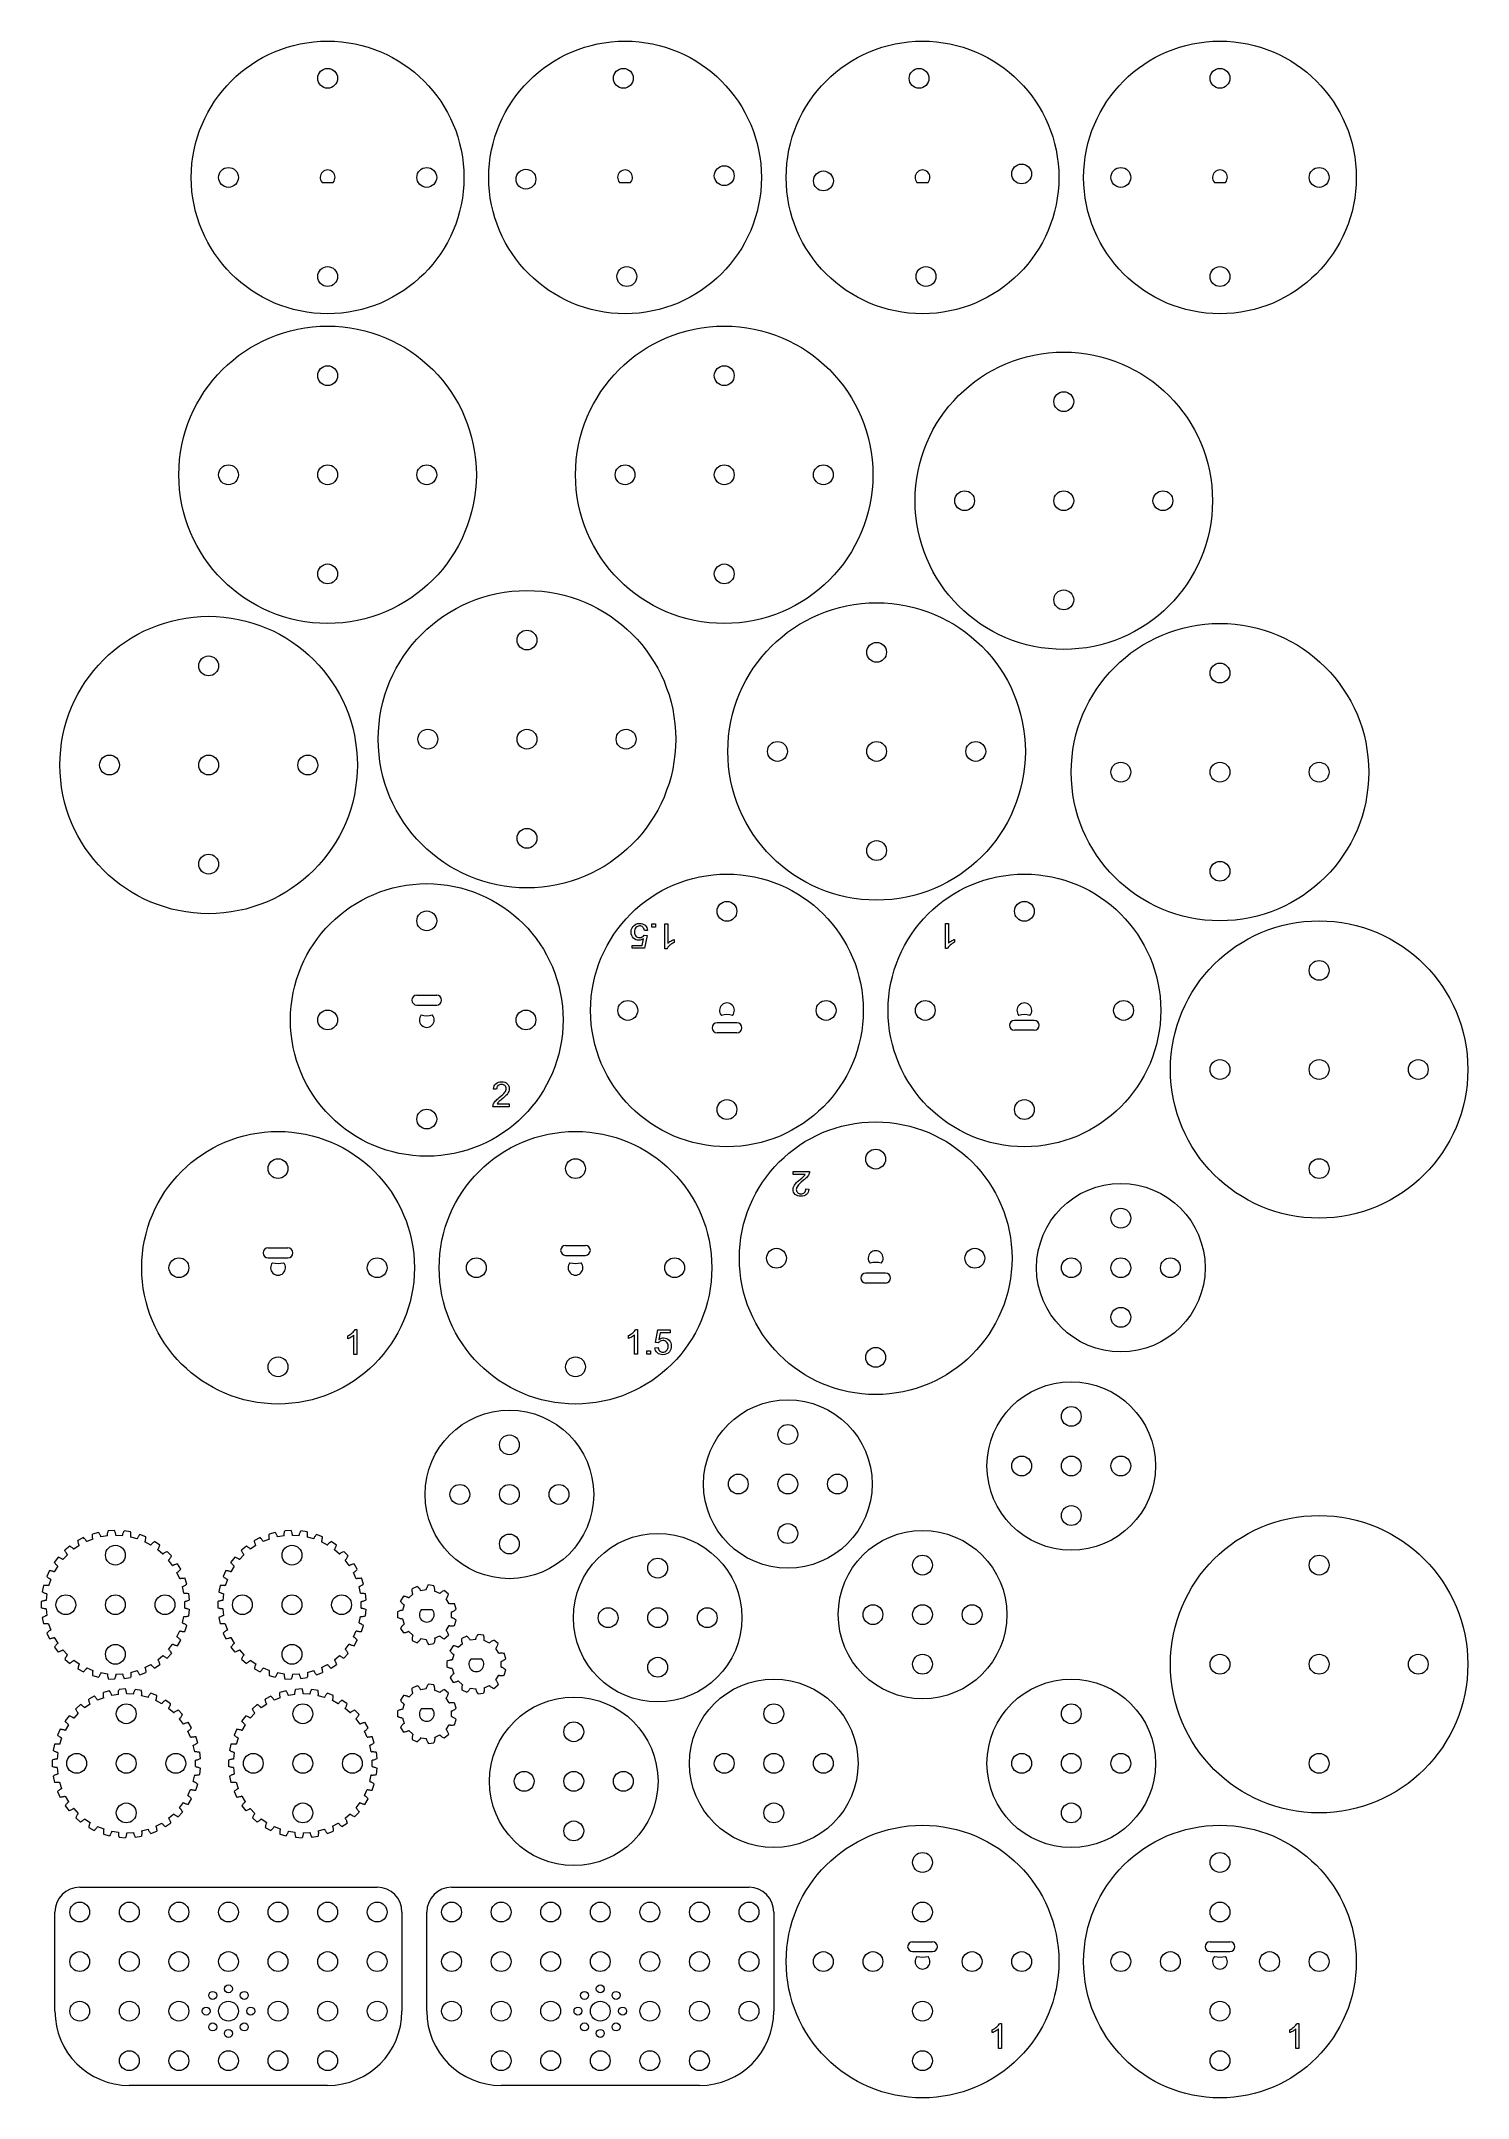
# Model space of a CAD drawing. Extents: x 2 to 290, y 2 to 418.
import ezdxf

# ---------------------------------------------------------------- set-up
doc = ezdxf.new("R2010")
doc.units = 0
doc.layers.add('layer 1', color=1, linetype='Continuous', lineweight=0)

msp = doc.modelspace()

# ---------------------------------------------------------------- linework, layer by layer
at = {"layer": 'layer 1', "lineweight": 0}
for p, q in [((58.88, 389), (61.12, 389)), ((118.88, 389), (121.12, 389)), ((178.88, 389), (181.12, 389)), ((238.88, 389), (241.12, 389)), ((123.85, 237.1), (124.43, 237.03)), ((124.53, 238.08), (123.89, 238.03)), ((124.43, 237.03), (123.94, 234.46)), ((125.43, 238.69), (125.43, 239.39)), ((125.43, 239.39), (126.13, 239.39)), ((126.13, 238.69), (125.43, 238.69)), ((126.13, 239.39), (126.13, 238.69)), ((128.04, 239.39), (128.65, 239.39)), ((128.04, 234.37), (128.04, 239.39)), ((128.65, 239.39), (128.65, 235.48)), ((184.63, 239.43), (185.24, 239.43)), ((184.63, 234.41), (184.63, 239.43)), ((185.24, 239.43), (185.24, 235.52)), ((121.45, 234.46), (121.45, 235.05)), ((121.45, 235.05), (123.45, 235.05)), ((123.94, 234.46), (121.45, 234.46)), ((123.45, 235.05), (123.72, 236.39)), ((128.43, 234.37), (128.04, 234.37)), ((129.88, 236.22), (129.88, 235.63)), ((185.02, 234.41), (184.63, 234.41)), ((186.47, 236.26), (186.47, 235.67)), ((78, 225), (82, 225)), ((78, 223), (82, 223)), ((142.55, 219.42), (138.55, 219.42)), ((142.55, 217.42), (138.55, 217.42)), ((202.55, 219.92), (198.55, 219.92)), ((202.55, 217.92), (198.55, 217.92)), ((94.09, 206), (93.46, 206.06)), ((96.65, 202.49), (93.35, 202.49)), ((94.2, 203.08), (96.65, 203.08)), ((96.65, 203.08), (96.65, 202.49)), ((153.9, 188.84), (153.9, 189.43)), ((153.9, 189.43), (157.2, 189.43)), ((156.35, 188.84), (153.9, 188.84)), ((156.45, 185.92), (157.09, 185.86)), ((108, 174.5), (112, 174.5)), ((48, 174), (52, 174)), ((48, 172), (52, 172)), ((108, 172.5), (112, 172.5)), ((172.55, 168.92), (168.55, 168.92)), ((172.55, 166.92), (168.55, 166.92)), ((64.08, 155.66), (64.08, 156.26)), ((65.31, 152.49), (65.31, 156.4)), ((65.53, 157.51), (65.92, 157.51)), ((65.92, 157.51), (65.92, 152.49)), ((120.67, 155.7), (120.67, 156.3)), ((121.9, 152.53), (121.9, 156.44)), ((122.12, 157.55), (122.51, 157.55)), ((122.51, 157.55), (122.51, 152.53)), ((126.01, 153.84), (126.66, 153.9)), ((126.12, 154.9), (126.61, 157.46)), ((126.7, 154.82), (126.12, 154.9)), ((126.61, 157.46), (129.09, 157.46)), ((127.1, 156.88), (126.83, 155.53)), ((129.09, 156.88), (127.1, 156.88)), ((129.09, 157.46), (129.09, 156.88)), ((65.92, 152.49), (65.31, 152.49)), ((122.51, 152.53), (121.9, 152.53)), ((124.42, 152.53), (124.42, 153.23)), ((124.42, 153.23), (125.12, 153.23)), ((125.12, 152.53), (124.42, 152.53)), ((125.12, 153.23), (125.12, 152.53)), ((12.56, 116.07), (12.57, 116.27)), ((13.81, 116.61), (12.57, 116.27)), ((12.57, 116.27), (12.57, 116.27)), ((13.92, 116.45), (13.81, 116.61)), ((13.81, 116.61), (13.81, 116.61)), ((14.01, 116.3), (13.92, 116.45)), ((14.08, 116.16), (14.01, 116.3)), ((15.6, 116.17), (15.61, 116.28)), ((15.61, 116.28), (15.63, 116.41)), ((15.63, 116.41), (15.66, 116.57)), ((15.66, 116.57), (15.7, 116.74)), ((15.7, 116.74), (15.75, 116.93)), ((17.03, 117), (15.75, 116.93)), ((15.75, 116.93), (15.75, 116.93)), ((17.1, 116.81), (17.03, 117)), ((17.03, 117), (17.03, 117)), ((17.16, 116.65), (17.1, 116.81)), ((17.2, 116.5), (17.16, 116.65)), ((17.23, 116.37), (17.2, 116.5)), ((17.26, 116.26), (17.23, 116.37)), ((17.27, 116.16), (17.26, 116.26)), ((18.69, 116.18), (18.72, 116.29)), ((18.72, 116.29), (18.77, 116.41)), ((18.77, 116.41), (18.83, 116.56)), ((18.83, 116.56), (18.9, 116.72)), ((18.9, 116.72), (18.99, 116.89)), ((18.99, 116.89), (18.99, 116.89)), ((20.26, 116.68), (18.99, 116.89)), ((20.29, 116.49), (20.26, 116.68)), ((20.26, 116.68), (20.26, 116.68)), ((20.31, 116.31), (20.29, 116.49)), ((20.32, 116.16), (20.31, 116.31)), ((48.18, 116.07), (48.19, 116.27)), ((49.43, 116.61), (48.19, 116.27)), ((48.19, 116.27), (48.19, 116.27)), ((49.54, 116.45), (49.43, 116.61)), ((49.43, 116.61), (49.43, 116.61)), ((49.63, 116.3), (49.54, 116.45)), ((49.7, 116.16), (49.63, 116.3)), ((51.22, 116.17), (51.23, 116.28)), ((51.23, 116.28), (51.25, 116.41)), ((51.25, 116.41), (51.28, 116.57)), ((51.28, 116.57), (51.31, 116.74)), ((51.31, 116.74), (51.36, 116.93)), ((52.65, 117), (51.36, 116.93)), ((51.36, 116.93), (51.36, 116.93)), ((52.72, 116.81), (52.65, 117)), ((52.65, 117), (52.65, 117)), ((52.77, 116.65), (52.72, 116.81)), ((52.82, 116.5), (52.77, 116.65)), ((52.85, 116.37), (52.82, 116.5)), ((52.87, 116.26), (52.85, 116.37)), ((52.89, 116.16), (52.87, 116.26)), ((54.3, 116.18), (54.34, 116.29)), ((54.34, 116.29), (54.38, 116.41)), ((54.38, 116.41), (54.44, 116.56)), ((54.44, 116.56), (54.52, 116.72)), ((54.52, 116.72), (54.61, 116.89)), ((54.61, 116.89), (54.61, 116.89)), ((55.88, 116.68), (54.61, 116.89)), ((55.91, 116.49), (55.88, 116.68)), ((55.88, 116.68), (55.88, 116.68)), ((55.92, 116.31), (55.91, 116.49)), ((55.93, 116.16), (55.92, 116.31)), ((7.51, 112.1), (6.59, 111.13)), ((7.99, 113.84), (7.01, 113)), ((7.08, 112.82), (7.01, 113)), ((7.01, 113), (7.01, 113)), ((7.16, 112.66), (7.08, 112.82)), ((7.23, 112.53), (7.16, 112.66)), ((7.3, 112.41), (7.23, 112.53)), ((7.36, 112.31), (7.3, 112.41)), ((7.41, 112.23), (7.36, 112.31)), ((7.45, 112.18), (7.41, 112.23)), ((7.48, 112.13), (7.45, 112.18)), ((7.5, 112.11), (7.48, 112.13)), ((7.51, 112.1), (7.5, 112.11)), ((8.16, 113.73), (7.99, 113.84)), ((7.99, 113.84), (7.99, 113.84)), ((8.3, 113.64), (8.16, 113.73)), ((8.43, 113.54), (8.3, 113.64)), ((8.53, 113.46), (8.43, 113.54)), ((8.62, 113.38), (8.53, 113.46)), ((8.69, 113.32), (8.62, 113.38)), ((8.74, 113.27), (8.69, 113.32)), ((8.77, 113.23), (8.74, 113.27)), ((8.79, 113.21), (8.77, 113.23)), ((8.8, 113.2), (8.79, 113.21)), ((9.91, 113.95), (8.8, 113.2)), ((10.75, 115.54), (9.61, 114.94)), ((9.65, 114.75), (9.61, 114.94)), ((9.61, 114.94), (9.61, 114.94)), ((9.69, 114.57), (9.65, 114.75)), ((9.73, 114.42), (9.69, 114.57)), ((9.77, 114.29), (9.73, 114.42)), ((9.8, 114.19), (9.77, 114.29)), ((9.84, 114.1), (9.8, 114.19)), ((9.87, 114.03), (9.84, 114.1)), ((9.89, 113.99), (9.87, 114.03)), ((9.9, 113.96), (9.89, 113.99)), ((9.91, 113.95), (9.9, 113.96)), ((10.89, 115.4), (10.75, 115.54)), ((10.75, 115.54), (10.75, 115.54)), ((11.01, 115.28), (10.89, 115.4)), ((11.11, 115.16), (11.01, 115.28)), ((11.2, 115.05), (11.11, 115.16)), ((11.27, 114.96), (11.2, 115.05)), ((11.32, 114.89), (11.27, 114.96)), ((11.36, 114.82), (11.32, 114.89)), ((11.38, 114.78), (11.36, 114.82)), ((11.4, 114.75), (11.38, 114.78)), ((12.65, 115.24), (11.4, 114.74)), ((11.4, 114.74), (11.4, 114.75)), ((12.56, 115.89), (12.56, 116.07)), ((12.57, 115.74), (12.56, 115.89)), ((12.58, 115.61), (12.57, 115.74)), ((12.6, 115.49), (12.58, 115.61)), ((12.61, 115.4), (12.6, 115.49)), ((12.62, 115.33), (12.61, 115.4)), ((12.64, 115.28), (12.62, 115.33)), ((12.64, 115.25), (12.64, 115.28)), ((12.65, 115.24), (12.64, 115.25)), ((14.14, 116.04), (14.08, 116.16)), ((14.19, 115.94), (14.14, 116.04)), ((14.23, 115.85), (14.19, 115.94)), ((14.25, 115.78), (14.23, 115.85)), ((14.27, 115.73), (14.25, 115.78)), ((14.27, 115.7), (14.27, 115.73)), ((14.28, 115.69), (14.27, 115.7)), ((15.6, 115.91), (14.28, 115.69)), ((15.6, 116.07), (15.6, 116.17)), ((15.6, 116), (15.6, 116.07)), ((15.6, 115.95), (15.6, 116)), ((15.6, 115.92), (15.6, 115.95)), ((15.6, 115.91), (15.6, 115.92)), ((17.28, 116.09), (17.27, 116.16)), ((17.29, 116.04), (17.28, 116.09)), ((17.29, 116.01), (17.29, 116.04)), ((17.29, 116), (17.29, 116.01)), ((18.63, 115.93), (17.29, 116)), ((18.63, 115.97), (18.64, 116.02)), ((18.63, 115.94), (18.63, 115.97)), ((18.63, 115.93), (18.63, 115.94)), ((18.64, 116.02), (18.66, 116.09)), ((18.66, 116.09), (18.69, 116.18)), ((20.3, 115.69), (20.31, 115.75)), ((20.3, 115.66), (20.3, 115.69)), ((20.3, 115.65), (20.3, 115.66)), ((21.59, 115.29), (20.3, 115.65)), ((20.31, 115.75), (20.32, 115.82)), ((20.32, 116.02), (20.32, 116.16)), ((20.32, 115.91), (20.32, 116.02)), ((20.32, 115.82), (20.32, 115.91)), ((21.59, 115.3), (21.6, 115.33)), ((21.59, 115.29), (21.59, 115.3)), ((21.6, 115.33), (21.62, 115.38)), ((21.62, 115.38), (21.66, 115.45)), ((21.66, 115.45), (21.7, 115.53)), ((21.7, 115.53), (21.76, 115.63)), ((21.76, 115.63), (21.83, 115.74)), ((21.83, 115.74), (21.92, 115.87)), ((21.92, 115.87), (22.02, 116.01)), ((22.02, 116.01), (22.15, 116.16)), ((22.15, 116.16), (22.15, 116.16)), ((23.35, 115.68), (22.15, 116.16)), ((23.16, 114.68), (23.17, 114.71)), ((23.16, 114.67), (23.16, 114.68)), ((24.34, 114.04), (23.16, 114.67)), ((23.17, 114.71), (23.19, 114.76)), ((23.19, 114.76), (23.21, 114.83)), ((23.21, 114.83), (23.24, 114.92)), ((23.24, 114.92), (23.26, 115.03)), ((23.26, 115.03), (23.29, 115.16)), ((23.29, 115.16), (23.31, 115.31)), ((23.31, 115.31), (23.33, 115.49)), ((23.33, 115.49), (23.35, 115.68)), ((23.35, 115.68), (23.35, 115.68)), ((24.34, 114.04), (24.35, 114.05)), ((24.35, 114.05), (24.37, 114.08)), ((24.37, 114.08), (24.4, 114.12)), ((24.4, 114.12), (24.44, 114.17)), ((24.44, 114.17), (24.5, 114.24)), ((24.5, 114.24), (24.58, 114.33)), ((24.58, 114.33), (24.68, 114.42)), ((24.68, 114.42), (24.79, 114.53)), ((24.79, 114.53), (24.92, 114.64)), ((24.92, 114.64), (25.08, 114.77)), ((25.08, 114.77), (25.08, 114.77)), ((26.14, 114.04), (25.08, 114.77)), ((25.74, 113.09), (25.75, 113.1)), ((26.76, 112.22), (25.74, 113.09)), ((25.75, 113.1), (25.77, 113.13)), ((25.77, 113.13), (25.79, 113.17)), ((25.79, 113.17), (25.83, 113.23)), ((25.83, 113.23), (25.87, 113.32)), ((25.87, 113.32), (25.92, 113.42)), ((25.92, 113.42), (25.98, 113.54)), ((25.98, 113.54), (26.03, 113.69)), ((26.03, 113.69), (26.09, 113.85)), ((26.09, 113.85), (26.14, 114.04)), ((26.14, 114.04), (26.14, 114.04)), ((26.76, 112.22), (26.77, 112.23)), ((26.77, 112.23), (26.79, 112.25)), ((26.79, 112.25), (26.83, 112.29)), ((26.83, 112.29), (26.89, 112.33)), ((26.89, 112.33), (26.96, 112.39)), ((26.96, 112.39), (27.06, 112.45)), ((27.06, 112.45), (27.17, 112.53)), ((27.17, 112.53), (27.31, 112.6)), ((27.31, 112.6), (27.46, 112.69)), ((27.46, 112.69), (27.64, 112.77)), ((27.64, 112.77), (27.64, 112.77)), ((28.52, 111.84), (27.64, 112.77)), ((43.13, 112.1), (42.2, 111.13)), ((43.61, 113.84), (42.62, 113)), ((42.7, 112.82), (42.62, 113)), ((42.62, 113), (42.62, 113)), ((42.78, 112.66), (42.7, 112.82)), ((42.85, 112.53), (42.78, 112.66)), ((42.91, 112.41), (42.85, 112.53)), ((42.97, 112.31), (42.91, 112.41)), ((43.02, 112.23), (42.97, 112.31)), ((43.07, 112.18), (43.02, 112.23)), ((43.1, 112.13), (43.07, 112.18)), ((43.12, 112.11), (43.1, 112.13)), ((43.13, 112.1), (43.12, 112.11)), ((43.77, 113.73), (43.61, 113.84)), ((43.61, 113.84), (43.61, 113.84)), ((43.92, 113.64), (43.77, 113.73)), ((44.04, 113.54), (43.92, 113.64)), ((44.15, 113.46), (44.04, 113.54)), ((44.23, 113.38), (44.15, 113.46)), ((44.3, 113.32), (44.23, 113.38)), ((44.35, 113.27), (44.3, 113.32)), ((44.39, 113.23), (44.35, 113.27)), ((44.41, 113.21), (44.39, 113.23)), ((45.52, 113.95), (44.41, 113.2)), ((44.41, 113.2), (44.41, 113.21)), ((46.37, 115.54), (45.23, 114.94)), ((45.26, 114.75), (45.23, 114.94)), ((45.23, 114.94), (45.23, 114.94)), ((45.3, 114.57), (45.26, 114.75)), ((45.34, 114.42), (45.3, 114.57)), ((45.38, 114.29), (45.34, 114.42)), ((45.42, 114.19), (45.38, 114.29)), ((45.45, 114.1), (45.42, 114.19)), ((45.48, 114.03), (45.45, 114.1)), ((45.5, 113.99), (45.48, 114.03)), ((45.52, 113.96), (45.5, 113.99)), ((45.52, 113.95), (45.52, 113.96)), ((46.51, 115.4), (46.37, 115.54)), ((46.37, 115.54), (46.37, 115.54)), ((46.63, 115.28), (46.51, 115.4)), ((46.73, 115.16), (46.63, 115.28)), ((46.81, 115.05), (46.73, 115.16)), ((46.88, 114.96), (46.81, 115.05)), ((46.93, 114.89), (46.88, 114.96)), ((46.97, 114.82), (46.93, 114.89)), ((47, 114.78), (46.97, 114.82)), ((47.01, 114.75), (47, 114.78)), ((47.02, 114.74), (47.01, 114.75)), ((48.26, 115.24), (47.02, 114.74)), ((48.18, 115.89), (48.18, 116.07)), ((48.19, 115.74), (48.18, 115.89)), ((48.2, 115.61), (48.19, 115.74)), ((48.21, 115.49), (48.2, 115.61)), ((48.23, 115.4), (48.21, 115.49)), ((48.24, 115.33), (48.23, 115.4)), ((48.25, 115.28), (48.24, 115.33)), ((48.26, 115.25), (48.25, 115.28)), ((48.26, 115.24), (48.26, 115.25)), ((49.76, 116.04), (49.7, 116.16)), ((49.81, 115.94), (49.76, 116.04)), ((49.84, 115.85), (49.81, 115.94)), ((49.87, 115.78), (49.84, 115.85)), ((49.88, 115.73), (49.87, 115.78)), ((49.89, 115.7), (49.88, 115.73)), ((51.22, 115.91), (49.89, 115.69)), ((49.89, 115.69), (49.89, 115.7)), ((51.21, 116.07), (51.22, 116.17)), ((51.21, 116), (51.21, 116.07)), ((51.21, 115.95), (51.21, 116)), ((51.22, 115.92), (51.21, 115.95)), ((51.22, 115.91), (51.22, 115.92)), ((52.9, 116.09), (52.89, 116.16)), ((52.9, 116.04), (52.9, 116.09)), ((52.9, 116.01), (52.9, 116.04)), ((52.9, 116), (52.9, 116.01)), ((54.24, 115.93), (52.9, 116)), ((54.24, 115.93), (54.25, 115.94)), ((54.25, 115.97), (54.26, 116.02)), ((54.25, 115.94), (54.25, 115.97)), ((54.26, 116.02), (54.28, 116.09)), ((54.28, 116.09), (54.3, 116.18)), ((55.91, 115.66), (55.92, 115.69)), ((55.91, 115.65), (55.91, 115.66)), ((57.2, 115.29), (55.91, 115.65)), ((55.92, 115.69), (55.93, 115.75)), ((55.94, 116.02), (55.93, 116.16)), ((55.93, 115.82), (55.94, 115.91)), ((55.93, 115.75), (55.93, 115.82)), ((55.94, 115.91), (55.94, 116.02)), ((57.2, 115.29), (57.21, 115.3)), ((57.21, 115.3), (57.22, 115.33)), ((57.22, 115.33), (57.24, 115.38)), ((57.24, 115.38), (57.27, 115.45)), ((57.27, 115.45), (57.32, 115.53)), ((57.32, 115.53), (57.37, 115.63)), ((57.37, 115.63), (57.45, 115.74)), ((57.45, 115.74), (57.54, 115.87)), ((57.54, 115.87), (57.64, 116.01)), ((57.64, 116.01), (57.77, 116.16)), ((57.77, 116.16), (57.77, 116.16)), ((58.96, 115.68), (57.77, 116.16)), ((58.78, 114.68), (58.79, 114.71)), ((58.78, 114.67), (58.78, 114.68)), ((59.96, 114.04), (58.78, 114.67)), ((58.79, 114.71), (58.81, 114.76)), ((58.81, 114.76), (58.83, 114.83)), ((58.83, 114.83), (58.85, 114.92)), ((58.85, 114.92), (58.88, 115.03)), ((58.88, 115.03), (58.91, 115.16)), ((58.91, 115.16), (58.93, 115.31)), ((58.93, 115.31), (58.95, 115.49)), ((58.95, 115.49), (58.96, 115.68)), ((58.96, 115.68), (58.96, 115.68)), ((59.96, 114.04), (59.97, 114.05)), ((59.97, 114.05), (59.98, 114.08)), ((59.98, 114.08), (60.01, 114.12)), ((60.01, 114.12), (60.06, 114.17)), ((60.06, 114.17), (60.12, 114.24)), ((60.12, 114.24), (60.2, 114.33)), ((60.2, 114.33), (60.29, 114.42)), ((60.29, 114.42), (60.41, 114.53)), ((60.41, 114.53), (60.54, 114.64)), ((60.54, 114.64), (60.69, 114.77)), ((60.69, 114.77), (60.69, 114.77)), ((61.76, 114.04), (60.69, 114.77)), ((61.36, 113.09), (61.37, 113.1)), ((62.38, 112.22), (61.36, 113.09)), ((61.37, 113.1), (61.38, 113.13)), ((61.38, 113.13), (61.41, 113.17)), ((61.41, 113.17), (61.45, 113.23)), ((61.45, 113.23), (61.49, 113.32)), ((61.49, 113.32), (61.54, 113.42)), ((61.54, 113.42), (61.59, 113.54)), ((61.59, 113.54), (61.65, 113.69)), ((61.65, 113.69), (61.7, 113.85)), ((61.7, 113.85), (61.76, 114.04)), ((61.76, 114.04), (61.76, 114.04)), ((62.38, 112.22), (62.39, 112.23)), ((62.39, 112.23), (62.41, 112.25)), ((62.41, 112.25), (62.45, 112.29)), ((62.45, 112.29), (62.51, 112.33)), ((62.51, 112.33), (62.58, 112.39)), ((62.58, 112.39), (62.67, 112.45)), ((62.67, 112.45), (62.79, 112.53)), ((62.79, 112.53), (62.92, 112.6)), ((62.92, 112.6), (63.08, 112.69)), ((63.08, 112.69), (63.25, 112.77)), ((63.25, 112.77), (63.25, 112.77)), ((64.14, 111.84), (63.25, 112.77)), ((3.87, 108.88), (3.33, 107.71)), ((4.07, 108.85), (3.87, 108.88)), ((3.87, 108.88), (3.87, 108.88)), ((4.24, 108.82), (4.07, 108.85)), ((4.39, 108.79), (4.24, 108.82)), ((4.52, 108.76), (4.39, 108.79)), ((4.63, 108.73), (4.52, 108.76)), ((4.72, 108.7), (4.63, 108.73)), ((4.79, 108.67), (4.72, 108.7)), ((4.84, 108.65), (4.79, 108.67)), ((4.86, 108.64), (4.84, 108.65)), ((4.87, 108.64), (4.86, 108.64)), ((5.56, 109.78), (4.87, 108.64)), ((5.66, 111.58), (4.88, 110.56)), ((4.99, 110.4), (4.88, 110.56)), ((4.88, 110.56), (4.88, 110.56)), ((5.1, 110.26), (4.99, 110.4)), ((5.2, 110.14), (5.1, 110.26)), ((5.29, 110.04), (5.2, 110.14)), ((5.37, 109.95), (5.29, 110.04)), ((5.44, 109.89), (5.37, 109.95)), ((5.49, 109.84), (5.44, 109.89)), ((5.53, 109.81), (5.49, 109.84)), ((5.56, 109.79), (5.53, 109.81)), ((5.56, 109.78), (5.56, 109.79)), ((5.85, 111.52), (5.66, 111.58)), ((5.66, 111.58), (5.66, 111.58)), ((6.01, 111.45), (5.85, 111.52)), ((6.15, 111.39), (6.01, 111.45)), ((6.27, 111.33), (6.15, 111.39)), ((6.37, 111.27), (6.27, 111.33)), ((6.45, 111.22), (6.37, 111.27)), ((6.51, 111.19), (6.45, 111.22)), ((6.55, 111.16), (6.51, 111.19)), ((6.58, 111.14), (6.55, 111.16)), ((6.59, 111.13), (6.58, 111.14)), ((28.74, 109.93), (27.93, 111)), ((27.93, 111), (27.94, 111)), ((27.94, 111), (27.96, 111.02)), ((27.96, 111.02), (27.99, 111.06)), ((27.99, 111.06), (28.04, 111.12)), ((28.04, 111.12), (28.1, 111.19)), ((28.1, 111.19), (28.17, 111.28)), ((28.17, 111.28), (28.25, 111.39)), ((28.25, 111.39), (28.34, 111.52)), ((28.34, 111.52), (28.43, 111.67)), ((28.43, 111.67), (28.52, 111.84)), ((28.52, 111.84), (28.52, 111.84)), ((28.74, 109.93), (28.75, 109.93)), ((28.75, 109.93), (28.77, 109.95)), ((28.77, 109.95), (28.82, 109.98)), ((28.82, 109.98), (28.88, 110.01)), ((28.88, 110.01), (28.97, 110.05)), ((28.97, 110.05), (29.07, 110.09)), ((29.07, 110.09), (29.2, 110.14)), ((29.2, 110.14), (29.35, 110.18)), ((29.35, 110.18), (29.52, 110.23)), ((29.52, 110.23), (29.71, 110.28)), ((29.61, 108.48), (29.62, 108.49)), ((30.17, 107.26), (29.61, 108.48)), ((29.62, 108.49), (29.65, 108.5)), ((29.65, 108.5), (29.69, 108.53)), ((29.69, 108.53), (29.75, 108.57)), ((29.71, 110.28), (29.71, 110.28)), ((30.37, 109.17), (29.71, 110.28)), ((29.75, 108.57), (29.82, 108.63)), ((29.82, 108.63), (29.91, 108.7)), ((29.91, 108.7), (30.01, 108.79)), ((30.01, 108.79), (30.12, 108.9)), ((30.12, 108.9), (30.24, 109.03)), ((30.24, 109.03), (30.37, 109.17)), ((30.37, 109.17), (30.37, 109.17)), ((39.49, 108.88), (38.95, 107.71)), ((39.68, 108.85), (39.49, 108.88)), ((39.49, 108.88), (39.49, 108.88)), ((39.86, 108.82), (39.68, 108.85)), ((40.01, 108.79), (39.86, 108.82)), ((40.14, 108.76), (40.01, 108.79)), ((40.25, 108.73), (40.14, 108.76)), ((40.34, 108.7), (40.25, 108.73)), ((40.4, 108.67), (40.34, 108.7)), ((40.45, 108.65), (40.4, 108.67)), ((40.48, 108.64), (40.45, 108.65)), ((40.49, 108.64), (40.48, 108.64)), ((41.18, 109.78), (40.49, 108.64)), ((41.28, 111.58), (40.5, 110.56)), ((40.61, 110.4), (40.5, 110.56)), ((40.5, 110.56), (40.5, 110.56)), ((40.72, 110.26), (40.61, 110.4)), ((40.82, 110.14), (40.72, 110.26)), ((40.91, 110.04), (40.82, 110.14)), ((40.99, 109.95), (40.91, 110.04)), ((41.05, 109.89), (40.99, 109.95)), ((41.11, 109.84), (41.05, 109.89)), ((41.15, 109.81), (41.11, 109.84)), ((41.17, 109.79), (41.15, 109.81)), ((41.18, 109.78), (41.17, 109.79)), ((41.46, 111.52), (41.28, 111.58)), ((41.28, 111.58), (41.28, 111.58)), ((41.63, 111.45), (41.46, 111.52)), ((41.77, 111.39), (41.63, 111.45)), ((41.89, 111.33), (41.77, 111.39)), ((41.99, 111.27), (41.89, 111.33)), ((42.07, 111.22), (41.99, 111.27)), ((42.13, 111.19), (42.07, 111.22)), ((42.17, 111.16), (42.13, 111.19)), ((42.2, 111.14), (42.17, 111.16)), ((42.2, 111.13), (42.2, 111.14)), ((64.36, 109.93), (63.54, 111)), ((63.54, 111), (63.55, 111)), ((63.55, 111), (63.57, 111.02)), ((63.57, 111.02), (63.61, 111.06)), ((63.61, 111.06), (63.66, 111.12)), ((63.66, 111.12), (63.72, 111.19)), ((63.72, 111.19), (63.79, 111.28)), ((63.79, 111.28), (63.87, 111.39)), ((63.87, 111.39), (63.95, 111.52)), ((63.95, 111.52), (64.04, 111.67)), ((64.04, 111.67), (64.14, 111.84)), ((64.14, 111.84), (64.14, 111.84)), ((64.36, 109.93), (64.39, 109.95)), ((64.36, 109.93), (64.36, 109.93)), ((64.39, 109.95), (64.44, 109.98)), ((64.44, 109.98), (64.5, 110.01)), ((64.5, 110.01), (64.59, 110.05)), ((64.59, 110.05), (64.69, 110.09)), ((64.69, 110.09), (64.82, 110.14)), ((64.82, 110.14), (64.97, 110.18)), ((64.97, 110.18), (65.13, 110.23)), ((65.13, 110.23), (65.33, 110.28)), ((65.23, 108.48), (65.24, 108.49)), ((65.79, 107.26), (65.23, 108.48)), ((65.24, 108.49), (65.26, 108.5)), ((65.26, 108.5), (65.31, 108.53)), ((65.31, 108.53), (65.37, 108.57)), ((65.33, 110.28), (65.33, 110.28)), ((65.99, 109.17), (65.33, 110.28)), ((65.37, 108.57), (65.44, 108.63)), ((65.44, 108.63), (65.53, 108.7)), ((65.53, 108.7), (65.63, 108.79)), ((65.63, 108.79), (65.74, 108.9)), ((65.74, 108.9), (65.86, 109.03)), ((65.86, 109.03), (65.99, 109.17)), ((65.99, 109.17), (65.99, 109.17)), ((2.7, 105.85), (2.43, 104.59)), ((2.6, 104.49), (2.43, 104.59)), ((2.43, 104.59), (2.43, 104.59)), ((2.75, 104.41), (2.6, 104.49)), ((2.9, 105.87), (2.7, 105.85)), ((2.7, 105.85), (2.7, 105.85)), ((2.89, 104.35), (2.75, 104.41)), ((3.02, 104.29), (2.89, 104.35)), ((3.08, 105.88), (2.9, 105.87)), ((3.12, 104.25), (3.02, 104.29)), ((3.23, 105.88), (3.08, 105.88)), ((3.21, 104.22), (3.12, 104.25)), ((3.28, 104.2), (3.21, 104.22)), ((3.37, 105.88), (3.23, 105.88)), ((3.37, 104.18), (3.23, 102.85)), ((3.33, 104.19), (3.28, 104.2)), ((3.47, 107.58), (3.33, 107.71)), ((3.33, 107.71), (3.33, 107.71)), ((3.36, 104.18), (3.33, 104.19)), ((3.37, 104.18), (3.36, 104.18)), ((3.48, 105.87), (3.37, 105.88)), ((3.61, 107.46), (3.47, 107.58)), ((3.57, 105.86), (3.48, 105.87)), ((3.64, 105.85), (3.57, 105.86)), ((3.73, 107.37), (3.61, 107.46)), ((3.69, 105.84), (3.64, 105.85)), ((3.72, 105.83), (3.69, 105.84)), ((3.73, 105.83), (3.72, 105.83)), ((3.84, 107.29), (3.73, 107.37)), ((4.16, 107.1), (3.73, 105.83)), ((3.94, 107.22), (3.84, 107.29)), ((4.02, 107.18), (3.94, 107.22)), ((4.08, 107.14), (4.02, 107.18)), ((4.13, 107.12), (4.08, 107.14)), ((4.15, 107.1), (4.13, 107.12)), ((4.16, 107.1), (4.15, 107.1)), ((30.17, 107.26), (30.18, 107.27)), ((30.18, 107.27), (30.21, 107.28)), ((30.21, 107.28), (30.26, 107.29)), ((30.26, 107.29), (30.33, 107.31)), ((30.33, 107.31), (30.42, 107.33)), ((30.42, 107.33), (30.54, 107.35)), ((30.54, 107.35), (30.67, 107.37)), ((30.67, 107.37), (30.82, 107.38)), ((31, 104.35), (30.71, 105.66)), ((30.71, 105.66), (30.72, 105.66)), ((30.72, 105.66), (30.75, 105.67)), ((30.75, 105.67), (30.8, 105.69)), ((30.8, 105.69), (30.87, 105.72)), ((30.82, 107.38), (31, 107.39)), ((30.87, 105.72), (30.95, 105.76)), ((30.95, 105.76), (31.05, 105.81)), ((31, 107.39), (31.2, 107.4)), ((31, 104.35), (31.01, 104.35)), ((31.01, 104.35), (31.04, 104.36)), ((31.04, 104.36), (31.09, 104.36)), ((31.05, 105.81), (31.17, 105.88)), ((31.09, 104.36), (31.17, 104.36)), ((31.17, 105.88), (31.3, 105.96)), ((31.17, 104.36), (31.26, 104.36)), ((31.2, 107.4), (31.2, 107.4)), ((31.61, 106.17), (31.2, 107.4)), ((31.26, 104.36), (31.37, 104.36)), ((31.3, 105.96), (31.45, 106.06)), ((31.37, 104.36), (31.51, 104.35)), ((31.45, 106.06), (31.61, 106.17)), ((31.51, 104.35), (31.66, 104.33)), ((31.61, 106.17), (31.61, 106.17)), ((31.66, 104.33), (31.84, 104.3)), ((31.84, 104.3), (32.03, 104.26)), ((31.9, 104.76), (31.9, 104.76)), ((32.03, 104.26), (32.03, 104.26)), ((32.17, 102.98), (32.03, 104.26)), ((38.32, 105.85), (38.04, 104.59)), ((38.21, 104.49), (38.04, 104.59)), ((38.04, 104.59), (38.04, 104.59)), ((38.37, 104.41), (38.21, 104.49)), ((38.52, 105.87), (38.32, 105.85)), ((38.32, 105.85), (38.32, 105.85)), ((38.51, 104.35), (38.37, 104.41)), ((38.63, 104.29), (38.51, 104.35)), ((38.69, 105.88), (38.52, 105.87)), ((38.74, 104.25), (38.63, 104.29)), ((38.85, 105.88), (38.69, 105.88)), ((38.83, 104.22), (38.74, 104.25)), ((38.9, 104.2), (38.83, 104.22)), ((38.99, 104.18), (38.84, 102.85)), ((38.98, 105.88), (38.85, 105.88)), ((38.95, 104.19), (38.9, 104.2)), ((39.09, 107.58), (38.95, 107.71)), ((38.95, 107.71), (38.95, 107.71)), ((38.98, 104.18), (38.95, 104.19)), ((39.1, 105.87), (38.98, 105.88)), ((38.99, 104.18), (38.98, 104.18)), ((39.23, 107.46), (39.09, 107.58)), ((39.19, 105.86), (39.1, 105.87)), ((39.26, 105.85), (39.19, 105.86)), ((39.35, 107.37), (39.23, 107.46)), ((39.31, 105.84), (39.26, 105.85)), ((39.34, 105.83), (39.31, 105.84)), ((39.35, 105.83), (39.34, 105.83)), ((39.46, 107.29), (39.35, 107.37)), ((39.78, 107.1), (39.35, 105.83)), ((39.55, 107.22), (39.46, 107.29)), ((39.63, 107.18), (39.55, 107.22)), ((39.7, 107.14), (39.63, 107.18)), ((39.74, 107.12), (39.7, 107.14)), ((39.77, 107.1), (39.74, 107.12)), ((39.78, 107.1), (39.77, 107.1)), ((65.79, 107.26), (65.8, 107.27)), ((65.8, 107.27), (65.83, 107.28)), ((65.83, 107.28), (65.88, 107.29)), ((65.88, 107.29), (65.95, 107.31)), ((65.95, 107.31), (66.04, 107.33)), ((66.04, 107.33), (66.15, 107.35)), ((66.15, 107.35), (66.29, 107.37)), ((66.29, 107.37), (66.44, 107.38)), ((66.62, 104.35), (66.33, 105.66)), ((66.33, 105.66), (66.34, 105.66)), ((66.34, 105.66), (66.37, 105.67)), ((66.37, 105.67), (66.42, 105.69)), ((66.42, 105.69), (66.48, 105.72)), ((66.44, 107.38), (66.62, 107.39)), ((66.48, 105.72), (66.57, 105.76)), ((66.57, 105.76), (66.67, 105.81)), ((66.62, 107.39), (66.81, 107.4)), ((66.62, 104.35), (66.63, 104.35)), ((66.63, 104.35), (66.66, 104.36)), ((66.66, 104.36), (66.71, 104.36)), ((66.67, 105.81), (66.79, 105.88)), ((66.71, 104.36), (66.78, 104.36)), ((66.78, 104.36), (66.88, 104.36)), ((66.79, 105.88), (66.92, 105.96)), ((66.81, 107.4), (66.81, 107.4)), ((67.22, 106.17), (66.81, 107.4)), ((66.88, 104.36), (66.99, 104.36)), ((66.92, 105.96), (67.07, 106.06)), ((66.99, 104.36), (67.12, 104.35)), ((67.07, 106.06), (67.22, 106.17)), ((67.12, 104.35), (67.28, 104.33)), ((67.22, 106.17), (67.22, 106.17)), ((67.28, 104.33), (67.45, 104.3)), ((67.45, 104.3), (67.65, 104.26)), ((67.52, 104.76), (67.52, 104.76)), ((67.65, 104.26), (67.65, 104.26)), ((67.79, 102.98), (67.65, 104.26)), ((77.22, 104.13), (76.36, 103.38)), ((77.04, 104.99), (77.05, 105.2)), ((77.05, 104.8), (77.04, 104.99)), ((78.07, 105.67), (77.05, 105.2)), ((77.05, 105.2), (77.05, 105.2)), ((77.07, 104.64), (77.05, 104.8)), ((77.09, 104.5), (77.07, 104.64)), ((77.12, 104.38), (77.09, 104.5)), ((77.15, 104.29), (77.12, 104.38)), ((77.18, 104.22), (77.15, 104.29)), ((77.2, 104.17), (77.18, 104.22)), ((77.21, 104.14), (77.2, 104.17)), ((77.22, 104.13), (77.21, 104.14)), ((78.23, 105.54), (78.07, 105.67)), ((78.07, 105.67), (78.07, 105.67)), ((78.37, 105.41), (78.23, 105.54)), ((78.48, 105.29), (78.37, 105.41)), ((78.57, 105.18), (78.48, 105.29)), ((78.64, 105.08), (78.57, 105.18)), ((78.7, 105), (78.64, 105.08)), ((78.73, 104.93), (78.7, 105)), ((78.76, 104.88), (78.73, 104.93)), ((78.77, 104.85), (78.76, 104.88)), ((79.9, 105), (78.77, 104.84)), ((78.77, 104.84), (78.77, 104.85)), ((79.9, 105.04), (79.91, 105.1)), ((79.9, 105.01), (79.9, 105.04)), ((79.9, 105), (79.9, 105.01)), ((79.91, 105.1), (79.93, 105.17)), ((79.93, 105.17), (79.95, 105.27)), ((79.95, 105.27), (79.99, 105.38)), ((79.99, 105.38), (80.05, 105.51)), ((80.05, 105.51), (80.12, 105.66)), ((80.12, 105.66), (80.22, 105.82)), ((80.22, 105.82), (80.34, 105.99)), ((80.34, 105.99), (80.34, 105.99)), ((81.45, 105.83), (80.34, 105.99)), ((81.51, 105.63), (81.45, 105.83)), ((81.45, 105.83), (81.45, 105.83)), ((81.56, 105.45), (81.51, 105.63)), ((81.59, 105.29), (81.56, 105.45)), ((81.61, 105.15), (81.59, 105.29)), ((81.59, 104.77), (81.6, 104.8)), ((81.59, 104.76), (81.59, 104.77)), ((82.62, 104.28), (81.59, 104.76)), ((81.6, 104.85), (81.61, 104.93)), ((81.6, 104.8), (81.6, 104.85)), ((81.61, 105.03), (81.61, 105.15)), ((81.61, 104.93), (81.61, 105.03)), ((82.62, 104.28), (82.63, 104.29)), ((82.63, 104.29), (82.65, 104.32)), ((82.65, 104.32), (82.69, 104.36)), ((82.69, 104.36), (82.74, 104.41)), ((82.74, 104.41), (82.81, 104.48)), ((82.81, 104.48), (82.91, 104.55)), ((82.91, 104.55), (83.03, 104.63)), ((83.03, 104.63), (83.17, 104.72)), ((83.17, 104.72), (83.34, 104.8)), ((83.34, 104.8), (83.53, 104.88)), ((83.53, 104.88), (83.53, 104.88)), ((84.38, 104.15), (83.53, 104.88)), ((84.2, 103.61), (84.27, 103.77)), ((84.27, 103.77), (84.33, 103.94)), ((84.33, 103.94), (84.38, 104.15)), ((84.38, 104.15), (84.38, 104.15)), ((2.4, 102.7), (2.21, 102.64)), ((2.21, 102.64), (2.21, 102.64)), ((2.21, 102.64), (2.21, 101.36)), ((2.4, 101.3), (2.21, 101.36)), ((2.21, 101.36), (2.21, 101.36)), ((2.57, 102.75), (2.4, 102.7)), ((2.57, 101.25), (2.4, 101.3)), ((2.72, 102.79), (2.57, 102.75)), ((2.72, 101.21), (2.57, 101.25)), ((2.86, 102.81), (2.72, 102.79)), ((2.86, 101.19), (2.72, 101.21)), ((2.89, 99.65), (2.75, 99.59)), ((2.97, 102.83), (2.86, 102.81)), ((2.97, 101.17), (2.86, 101.19)), ((3.02, 99.71), (2.89, 99.65)), ((3.06, 102.84), (2.97, 102.83)), ((3.06, 101.16), (2.97, 101.17)), ((3.12, 99.75), (3.02, 99.71)), ((3.13, 102.84), (3.06, 102.84)), ((3.13, 101.16), (3.06, 101.16)), ((3.21, 99.78), (3.12, 99.75)), ((3.19, 102.85), (3.13, 102.84)), ((3.19, 101.15), (3.13, 101.16)), ((3.22, 102.85), (3.19, 102.85)), ((3.22, 101.15), (3.19, 101.15)), ((3.28, 99.8), (3.21, 99.78)), ((3.23, 102.85), (3.22, 102.85)), ((3.23, 101.15), (3.22, 101.15)), ((3.23, 101.15), (3.37, 99.82)), ((3.33, 99.81), (3.28, 99.8)), ((3.36, 99.82), (3.33, 99.81)), ((3.37, 99.82), (3.36, 99.82)), ((30.71, 98.34), (31, 99.65)), ((31, 99.65), (31.01, 99.65)), ((31.01, 99.65), (31.04, 99.64)), ((31.04, 99.64), (31.09, 99.64)), ((31.09, 99.64), (31.17, 99.64)), ((31.17, 99.64), (31.26, 99.64)), ((31.18, 101.33), (31.18, 102.67)), ((31.18, 102.67), (31.2, 102.67)), ((31.18, 101.33), (31.2, 101.33)), ((31.2, 102.67), (31.23, 102.67)), ((31.2, 101.33), (31.23, 101.33)), ((31.23, 102.67), (31.28, 102.68)), ((31.23, 101.33), (31.28, 101.32)), ((31.26, 102.56), (31.26, 102.56)), ((31.26, 101.44), (31.26, 101.44)), ((31.26, 99.64), (31.37, 99.64)), ((31.28, 102.68), (31.35, 102.7)), ((31.28, 101.32), (31.35, 101.3)), ((31.35, 102.7), (31.44, 102.72)), ((31.35, 101.3), (31.44, 101.28)), ((31.37, 99.64), (31.51, 99.65)), ((31.44, 102.72), (31.55, 102.74)), ((31.44, 101.28), (31.55, 101.26)), ((31.51, 99.65), (31.66, 99.67)), ((31.55, 102.74), (31.68, 102.78)), ((31.55, 101.26), (31.68, 101.22)), ((31.66, 99.67), (31.84, 99.7)), ((31.68, 102.78), (31.82, 102.84)), ((31.68, 101.22), (31.82, 101.16)), ((31.82, 102.84), (31.99, 102.9)), ((31.82, 101.16), (31.99, 101.1)), ((31.84, 99.7), (32.03, 99.74)), ((31.99, 102.9), (32.17, 102.98)), ((31.99, 101.1), (32.17, 101.02)), ((32.03, 99.74), (32.17, 101.02)), ((32.03, 99.74), (32.03, 99.74)), ((32.17, 102.98), (32.17, 102.98)), ((32.17, 101.02), (32.17, 101.02)), ((38.02, 102.7), (37.83, 102.64)), ((37.83, 102.64), (37.83, 102.64)), ((37.83, 102.64), (37.83, 101.36)), ((38.02, 101.3), (37.83, 101.36)), ((37.83, 101.36), (37.83, 101.36)), ((38.19, 102.75), (38.02, 102.7)), ((38.19, 101.25), (38.02, 101.3)), ((38.34, 102.79), (38.19, 102.75)), ((38.34, 101.21), (38.19, 101.25)), ((38.47, 102.81), (38.34, 102.79)), ((38.47, 101.19), (38.34, 101.21)), ((38.51, 99.65), (38.37, 99.59)), ((38.58, 102.83), (38.47, 102.81)), ((38.58, 101.17), (38.47, 101.19)), ((38.63, 99.71), (38.51, 99.65)), ((38.68, 102.84), (38.58, 102.83)), ((38.68, 101.16), (38.58, 101.17)), ((38.74, 99.75), (38.63, 99.71)), ((38.75, 102.84), (38.68, 102.84)), ((38.75, 101.16), (38.68, 101.16)), ((38.83, 99.78), (38.74, 99.75)), ((38.8, 102.85), (38.75, 102.84)), ((38.8, 101.15), (38.75, 101.16)), ((38.83, 102.85), (38.8, 102.85)), ((38.83, 101.15), (38.8, 101.15)), ((38.84, 102.85), (38.83, 102.85)), ((38.84, 101.15), (38.83, 101.15)), ((38.9, 99.8), (38.83, 99.78)), ((38.84, 101.15), (38.99, 99.82)), ((38.95, 99.81), (38.9, 99.8)), ((38.98, 99.82), (38.95, 99.81)), ((38.99, 99.82), (38.98, 99.82)), ((66.33, 98.34), (66.62, 99.65)), ((66.62, 99.65), (66.63, 99.65)), ((66.63, 99.65), (66.66, 99.64)), ((66.66, 99.64), (66.71, 99.64)), ((66.71, 99.64), (66.78, 99.64)), ((66.78, 99.64), (66.88, 99.64)), ((66.8, 101.33), (66.8, 102.67)), ((66.8, 102.67), (66.81, 102.67)), ((66.8, 101.33), (66.81, 101.33)), ((66.81, 102.67), (66.84, 102.67)), ((66.81, 101.33), (66.84, 101.33)), ((66.84, 102.67), (66.89, 102.68)), ((66.84, 101.33), (66.89, 101.32)), ((66.88, 102.56), (66.88, 102.56)), ((66.88, 101.44), (66.88, 101.44)), ((66.88, 99.64), (66.99, 99.64)), ((66.89, 102.68), (66.96, 102.7)), ((66.89, 101.32), (66.96, 101.3)), ((66.96, 102.7), (67.06, 102.72)), ((66.96, 101.3), (67.06, 101.28)), ((66.99, 99.64), (67.12, 99.65)), ((67.06, 102.72), (67.17, 102.74)), ((67.06, 101.28), (67.17, 101.26)), ((67.12, 99.65), (67.28, 99.67)), ((67.17, 102.74), (67.29, 102.78)), ((67.17, 101.26), (67.29, 101.22)), ((67.28, 99.67), (67.45, 99.7)), ((67.29, 102.78), (67.44, 102.84)), ((67.29, 101.22), (67.44, 101.16)), ((67.44, 102.84), (67.61, 102.9)), ((67.44, 101.16), (67.61, 101.1)), ((67.45, 99.7), (67.65, 99.74)), ((67.61, 102.9), (67.79, 102.98)), ((67.61, 101.1), (67.79, 101.02)), ((67.65, 99.74), (67.79, 101.02)), ((67.65, 99.74), (67.65, 99.74)), ((67.79, 102.98), (67.79, 102.98)), ((67.79, 101.02), (67.79, 101.02)), ((74.26, 100.65), (74.07, 100.56)), ((74.07, 100.56), (74.07, 100.56)), ((74.07, 100.56), (74.07, 99.44)), ((74.43, 100.73), (74.26, 100.65)), ((74.58, 100.78), (74.43, 100.73)), ((74.72, 100.82), (74.58, 100.78)), ((75.32, 103.7), (74.71, 102.76)), ((74.82, 102.58), (74.71, 102.76)), ((74.71, 102.76), (74.71, 102.76)), ((74.84, 100.84), (74.72, 100.82)), ((74.93, 102.42), (74.82, 102.58)), ((74.84, 102.26), (74.84, 102.26)), ((74.94, 100.85), (74.84, 100.84)), ((75.03, 102.3), (74.93, 102.42)), ((75.02, 100.86), (74.94, 100.85)), ((74.98, 100.98), (74.98, 100.98)), ((75.07, 100.86), (75.02, 100.86)), ((75.13, 102.19), (75.03, 102.3)), ((75.1, 100.85), (75.07, 100.86)), ((75.12, 100.85), (75.1, 100.85)), ((75.44, 101.95), (75.12, 100.85)), ((75.21, 102.11), (75.13, 102.19)), ((75.29, 102.04), (75.21, 102.11)), ((75.35, 102), (75.29, 102.04)), ((75.53, 103.68), (75.32, 103.7)), ((75.32, 103.7), (75.32, 103.7)), ((75.4, 101.97), (75.35, 102)), ((75.43, 101.95), (75.4, 101.97)), ((75.44, 101.95), (75.43, 101.95)), ((75.71, 103.65), (75.53, 103.68)), ((75.87, 103.61), (75.71, 103.65)), ((76.01, 103.56), (75.87, 103.61)), ((76.12, 103.52), (76.01, 103.56)), ((76.21, 103.48), (76.12, 103.52)), ((76.28, 103.44), (76.21, 103.48)), ((76.32, 103.41), (76.28, 103.44)), ((76.35, 103.39), (76.32, 103.41)), ((76.36, 103.38), (76.35, 103.39)), ((81.12, 101), (78.88, 101)), ((84.53, 102.21), (83.91, 103.17)), ((83.91, 103.17), (83.92, 103.17)), ((83.92, 103.17), (83.94, 103.2)), ((83.94, 103.2), (83.98, 103.24)), ((83.98, 103.24), (84.03, 103.3)), ((84.03, 103.3), (84.08, 103.38)), ((84.08, 103.38), (84.14, 103.49)), ((84.14, 103.49), (84.2, 103.61)), ((84.53, 102.21), (84.54, 102.21)), ((84.54, 102.21), (84.57, 102.22)), ((84.57, 102.22), (84.62, 102.24)), ((84.62, 102.24), (84.7, 102.25)), ((84.7, 102.25), (84.8, 102.27)), ((84.8, 102.27), (84.92, 102.28)), ((84.92, 102.28), (85.06, 102.28)), ((85.01, 100.64), (85.01, 100.64)), ((85.01, 99.43), (85.01, 100.57)), ((85.01, 100.57), (85.02, 100.57)), ((85.02, 100.57), (85.05, 100.58)), ((85.05, 100.58), (85.11, 100.59)), ((85.06, 102.28), (85.22, 102.28)), ((85.11, 100.59), (85.18, 100.62)), ((85.18, 100.62), (85.27, 100.66)), ((85.22, 102.28), (85.41, 102.26)), ((85.27, 100.66), (85.38, 100.72)), ((85.38, 100.72), (85.5, 100.79)), ((85.41, 102.26), (85.62, 102.22)), ((85.5, 100.79), (85.63, 100.89)), ((85.62, 102.22), (85.62, 102.22)), ((85.93, 101.14), (85.62, 102.22)), ((85.63, 100.89), (85.78, 101)), ((85.78, 101), (85.93, 101.14)), ((85.93, 101.14), (85.93, 101.14)), ((2.6, 99.51), (2.43, 99.41)), ((2.43, 99.41), (2.43, 99.41)), ((2.43, 99.41), (2.7, 98.15)), ((2.75, 99.59), (2.6, 99.51)), ((2.9, 98.13), (2.7, 98.15)), ((2.7, 98.15), (2.7, 98.15)), ((3.08, 98.12), (2.9, 98.13)), ((3.23, 98.12), (3.08, 98.12)), ((3.37, 98.12), (3.23, 98.12)), ((3.47, 96.42), (3.33, 96.29)), ((3.33, 96.29), (3.33, 96.29)), ((3.33, 96.29), (3.87, 95.12)), ((3.48, 98.13), (3.37, 98.12)), ((3.61, 96.54), (3.47, 96.42)), ((3.57, 98.14), (3.48, 98.13)), ((3.64, 98.15), (3.57, 98.14)), ((3.73, 96.63), (3.61, 96.54)), ((3.69, 98.16), (3.64, 98.15)), ((3.72, 98.17), (3.69, 98.16)), ((3.73, 98.17), (3.72, 98.17)), ((3.73, 98.17), (4.16, 96.9)), ((3.84, 96.71), (3.73, 96.63)), ((3.94, 96.78), (3.84, 96.71)), ((4.02, 96.82), (3.94, 96.78)), ((4.08, 96.86), (4.02, 96.82)), ((4.13, 96.88), (4.08, 96.86)), ((4.15, 96.9), (4.13, 96.88)), ((4.16, 96.9), (4.15, 96.9)), ((29.61, 95.52), (30.17, 96.74)), ((29.61, 95.52), (29.62, 95.51)), ((29.62, 95.51), (29.65, 95.5)), ((29.65, 95.5), (29.69, 95.47)), ((29.69, 95.47), (29.75, 95.43)), ((30.17, 96.74), (30.18, 96.73)), ((30.18, 96.73), (30.21, 96.72)), ((30.21, 96.72), (30.26, 96.71)), ((30.26, 96.71), (30.33, 96.69)), ((30.33, 96.69), (30.42, 96.67)), ((30.42, 96.67), (30.54, 96.65)), ((30.54, 96.65), (30.67, 96.63)), ((30.67, 96.63), (30.82, 96.62)), ((30.71, 98.34), (30.72, 98.34)), ((30.72, 98.34), (30.75, 98.33)), ((30.75, 98.33), (30.8, 98.31)), ((30.8, 98.31), (30.87, 98.28)), ((30.82, 96.62), (31, 96.61)), ((30.87, 98.28), (30.95, 98.24)), ((30.95, 98.24), (31.05, 98.19)), ((31, 96.61), (31.2, 96.6)), ((31.05, 98.19), (31.17, 98.12)), ((31.17, 98.12), (31.3, 98.04)), ((31.2, 96.6), (31.61, 97.83)), ((31.2, 96.6), (31.2, 96.6)), ((31.3, 98.04), (31.45, 97.94)), ((31.45, 97.94), (31.61, 97.83)), ((31.61, 97.83), (31.61, 97.83)), ((38.21, 99.51), (38.04, 99.41)), ((38.04, 99.41), (38.04, 99.41)), ((38.04, 99.41), (38.32, 98.15)), ((38.37, 99.59), (38.21, 99.51)), ((38.52, 98.13), (38.32, 98.15)), ((38.32, 98.15), (38.32, 98.15)), ((38.69, 98.12), (38.52, 98.13)), ((38.85, 98.12), (38.69, 98.12)), ((38.98, 98.12), (38.85, 98.12)), ((39.09, 96.42), (38.95, 96.29)), ((38.95, 96.29), (38.95, 96.29)), ((38.95, 96.29), (39.49, 95.12)), ((39.1, 98.13), (38.98, 98.12)), ((39.23, 96.54), (39.09, 96.42)), ((39.19, 98.14), (39.1, 98.13)), ((39.26, 98.15), (39.19, 98.14)), ((39.35, 96.63), (39.23, 96.54)), ((39.31, 98.16), (39.26, 98.15)), ((39.34, 98.17), (39.31, 98.16)), ((39.35, 98.17), (39.34, 98.17)), ((39.35, 98.17), (39.78, 96.9)), ((39.46, 96.71), (39.35, 96.63)), ((39.55, 96.78), (39.46, 96.71)), ((39.63, 96.82), (39.55, 96.78)), ((39.7, 96.86), (39.63, 96.82)), ((39.74, 96.88), (39.7, 96.86)), ((39.77, 96.9), (39.74, 96.88)), ((39.78, 96.9), (39.77, 96.9)), ((65.23, 95.52), (65.79, 96.74)), ((65.23, 95.52), (65.24, 95.51)), ((65.24, 95.51), (65.26, 95.5)), ((65.26, 95.5), (65.31, 95.47)), ((65.31, 95.47), (65.37, 95.43)), ((65.79, 96.74), (65.8, 96.73)), ((65.8, 96.73), (65.83, 96.72)), ((65.83, 96.72), (65.88, 96.71)), ((65.88, 96.71), (65.95, 96.69)), ((65.95, 96.69), (66.04, 96.67)), ((66.04, 96.67), (66.15, 96.65)), ((66.15, 96.65), (66.29, 96.63)), ((66.29, 96.63), (66.44, 96.62)), ((66.33, 98.34), (66.34, 98.34)), ((66.34, 98.34), (66.37, 98.33)), ((66.37, 98.33), (66.42, 98.31)), ((66.42, 98.31), (66.48, 98.28)), ((66.44, 96.62), (66.62, 96.61)), ((66.48, 98.28), (66.57, 98.24)), ((66.57, 98.24), (66.67, 98.19)), ((66.62, 96.61), (66.81, 96.6)), ((66.67, 98.19), (66.79, 98.12)), ((66.79, 98.12), (66.92, 98.04)), ((66.81, 96.6), (67.22, 97.83)), ((66.81, 96.6), (66.81, 96.6)), ((66.92, 98.04), (67.07, 97.94)), ((67.07, 97.94), (67.22, 97.83)), ((67.22, 97.83), (67.22, 97.83)), ((74.26, 99.35), (74.07, 99.44)), ((74.07, 99.44), (74.07, 99.44)), ((74.43, 99.27), (74.26, 99.35)), ((74.58, 99.22), (74.43, 99.27)), ((74.72, 99.18), (74.58, 99.22)), ((74.82, 97.42), (74.71, 97.24)), ((74.71, 97.24), (74.71, 97.24)), ((74.71, 97.24), (75.32, 96.3)), ((74.84, 99.16), (74.72, 99.18)), ((74.93, 97.58), (74.82, 97.42)), ((74.94, 99.15), (74.84, 99.16)), ((75.03, 97.7), (74.93, 97.58)), ((75.02, 99.14), (74.94, 99.15)), ((75.07, 99.14), (75.02, 99.14)), ((75.13, 97.81), (75.03, 97.7)), ((75.1, 99.15), (75.07, 99.14)), ((75.12, 99.15), (75.1, 99.15)), ((75.12, 99.15), (75.44, 98.05)), ((75.21, 97.89), (75.13, 97.81)), ((75.29, 97.96), (75.21, 97.89)), ((75.35, 98), (75.29, 97.96)), ((75.53, 96.32), (75.32, 96.3)), ((75.32, 96.3), (75.32, 96.3)), ((75.4, 98.03), (75.35, 98)), ((75.43, 98.05), (75.4, 98.03)), ((75.44, 98.05), (75.43, 98.05)), ((75.71, 96.35), (75.53, 96.32)), ((75.87, 96.39), (75.71, 96.35)), ((76.01, 96.44), (75.87, 96.39)), ((76.12, 96.48), (76.01, 96.44)), ((76.21, 96.52), (76.12, 96.48)), ((76.28, 96.56), (76.21, 96.52)), ((76.32, 96.59), (76.28, 96.56)), ((76.35, 96.61), (76.32, 96.59)), ((76.36, 96.62), (76.35, 96.61)), ((76.36, 96.62), (77.22, 95.87)), ((77.09, 95.5), (77.07, 95.36)), ((77.12, 95.62), (77.09, 95.5)), ((77.15, 95.71), (77.12, 95.62)), ((77.18, 95.78), (77.15, 95.71)), ((77.2, 95.83), (77.18, 95.78)), ((77.21, 95.86), (77.2, 95.83)), ((77.22, 95.87), (77.21, 95.86)), ((81.59, 95.24), (82.62, 95.72)), ((82.62, 95.72), (82.63, 95.71)), ((82.63, 95.71), (82.65, 95.68)), ((82.65, 95.68), (82.69, 95.64)), ((82.69, 95.64), (82.74, 95.59)), ((82.74, 95.59), (82.81, 95.52)), ((82.81, 95.52), (82.91, 95.45)), ((83.53, 95.12), (84.38, 95.85)), ((83.91, 96.83), (84.53, 97.79)), ((83.91, 96.83), (83.92, 96.83)), ((83.92, 96.83), (83.94, 96.8)), ((83.94, 96.8), (83.98, 96.76)), ((83.98, 96.76), (84.03, 96.7)), ((84.03, 96.7), (84.08, 96.62)), ((84.08, 96.62), (84.14, 96.51)), ((84.14, 96.51), (84.2, 96.39)), ((84.2, 96.39), (84.27, 96.23)), ((84.27, 96.23), (84.33, 96.06)), ((84.33, 96.06), (84.38, 95.85)), ((84.38, 95.85), (84.38, 95.85)), ((84.53, 97.79), (84.54, 97.79)), ((84.54, 97.79), (84.57, 97.78)), ((84.57, 97.78), (84.62, 97.76)), ((84.62, 97.76), (84.7, 97.75)), ((84.7, 97.75), (84.8, 97.73)), ((84.8, 97.73), (84.92, 97.72)), ((84.92, 97.72), (85.06, 97.72)), ((85.01, 99.43), (85.02, 99.43)), ((85.01, 99.36), (85.01, 99.36)), ((85.02, 99.43), (85.05, 99.42)), ((85.05, 99.42), (85.11, 99.41)), ((85.06, 97.72), (85.22, 97.72)), ((85.11, 99.41), (85.18, 99.38)), ((85.18, 99.38), (85.27, 99.34)), ((85.22, 97.72), (85.41, 97.74)), ((85.27, 99.34), (85.38, 99.28)), ((85.38, 99.28), (85.5, 99.21)), ((85.41, 97.74), (85.62, 97.78)), ((85.5, 99.21), (85.63, 99.11)), ((85.62, 97.78), (85.93, 98.86)), ((85.62, 97.78), (85.62, 97.78)), ((85.63, 99.11), (85.78, 99)), ((85.78, 99), (85.93, 98.86)), ((85.93, 98.86), (85.93, 98.86)), ((88.07, 95.67), (87.05, 95.2)), ((88.23, 95.54), (88.07, 95.67)), ((88.07, 95.67), (88.07, 95.67)), ((88.37, 95.41), (88.23, 95.54)), ((89.99, 95.38), (90.05, 95.51)), ((90.05, 95.51), (90.12, 95.66)), ((90.12, 95.66), (90.22, 95.82)), ((90.22, 95.82), (90.34, 95.99)), ((90.34, 95.99), (90.34, 95.99)), ((91.45, 95.83), (90.34, 95.99)), ((91.51, 95.63), (91.45, 95.83)), ((91.45, 95.83), (91.45, 95.83)), ((91.56, 95.45), (91.51, 95.63)), ((91.59, 95.29), (91.56, 95.45)), ((4.07, 95.15), (3.87, 95.12)), ((3.87, 95.12), (3.87, 95.12)), ((4.24, 95.18), (4.07, 95.15)), ((4.39, 95.21), (4.24, 95.18)), ((4.52, 95.24), (4.39, 95.21)), ((4.63, 95.27), (4.52, 95.24)), ((4.72, 95.3), (4.63, 95.27)), ((4.79, 95.33), (4.72, 95.3)), ((4.84, 95.35), (4.79, 95.33)), ((4.86, 95.36), (4.84, 95.35)), ((4.87, 95.36), (4.86, 95.36)), ((4.87, 95.36), (5.56, 94.22)), ((4.99, 93.6), (4.88, 93.44)), ((4.88, 93.44), (4.88, 93.44)), ((4.88, 93.44), (5.66, 92.42)), ((5.1, 93.74), (4.99, 93.6)), ((5.2, 93.86), (5.1, 93.74)), ((5.29, 93.96), (5.2, 93.86)), ((5.37, 94.05), (5.29, 93.96)), ((5.44, 94.11), (5.37, 94.05)), ((5.49, 94.16), (5.44, 94.11)), ((5.53, 94.19), (5.49, 94.16)), ((5.56, 94.21), (5.53, 94.19)), ((5.56, 94.22), (5.56, 94.21)), ((5.85, 92.48), (5.66, 92.42)), ((5.66, 92.42), (5.66, 92.42)), ((6.01, 92.55), (5.85, 92.48)), ((6.15, 92.61), (6.01, 92.55)), ((6.27, 92.67), (6.15, 92.61)), ((6.37, 92.73), (6.27, 92.67)), ((6.45, 92.78), (6.37, 92.73)), ((6.51, 92.81), (6.45, 92.78)), ((6.55, 92.84), (6.51, 92.81)), ((6.58, 92.86), (6.55, 92.84)), ((6.59, 92.87), (6.58, 92.86)), ((6.59, 92.87), (7.51, 91.9)), ((7.16, 91.34), (7.08, 91.18)), ((7.23, 91.47), (7.16, 91.34)), ((7.3, 91.59), (7.23, 91.47)), ((7.36, 91.69), (7.3, 91.59)), ((7.41, 91.77), (7.36, 91.69)), ((7.45, 91.82), (7.41, 91.77)), ((7.48, 91.87), (7.45, 91.82)), ((7.5, 91.89), (7.48, 91.87)), ((7.51, 91.9), (7.5, 91.89)), ((25.74, 90.91), (26.76, 91.78)), ((26.76, 91.78), (26.77, 91.77)), ((26.77, 91.77), (26.79, 91.75)), ((26.79, 91.75), (26.83, 91.71)), ((26.83, 91.71), (26.89, 91.67)), ((26.89, 91.67), (26.96, 91.61)), ((26.96, 91.61), (27.06, 91.55)), ((27.06, 91.55), (27.17, 91.47)), ((27.17, 91.47), (27.31, 91.4)), ((27.31, 91.4), (27.46, 91.31)), ((27.46, 91.31), (27.64, 91.23)), ((27.64, 91.23), (28.52, 92.16)), ((27.93, 93), (28.74, 94.07)), ((27.93, 93), (27.94, 93)), ((27.94, 93), (27.96, 92.98)), ((27.96, 92.98), (27.99, 92.94)), ((27.99, 92.94), (28.04, 92.88)), ((28.04, 92.88), (28.1, 92.81)), ((28.1, 92.81), (28.17, 92.72)), ((28.17, 92.72), (28.25, 92.61)), ((28.25, 92.61), (28.34, 92.48)), ((28.34, 92.48), (28.43, 92.33)), ((28.43, 92.33), (28.52, 92.16)), ((28.52, 92.16), (28.52, 92.16)), ((28.74, 94.07), (28.75, 94.07)), ((28.75, 94.07), (28.77, 94.05)), ((28.77, 94.05), (28.82, 94.02)), ((28.82, 94.02), (28.88, 93.99)), ((28.88, 93.99), (28.97, 93.95)), ((28.97, 93.95), (29.07, 93.91)), ((29.07, 93.91), (29.2, 93.86)), ((29.2, 93.86), (29.35, 93.82)), ((29.35, 93.82), (29.52, 93.77)), ((29.52, 93.77), (29.71, 93.72)), ((29.71, 93.72), (30.37, 94.83)), ((29.71, 93.72), (29.71, 93.72)), ((29.75, 95.43), (29.82, 95.37)), ((29.82, 95.37), (29.91, 95.3)), ((29.91, 95.3), (30.01, 95.21)), ((30.01, 95.21), (30.12, 95.1)), ((30.12, 95.1), (30.24, 94.97)), ((30.24, 94.97), (30.37, 94.83)), ((30.37, 94.83), (30.37, 94.83)), ((39.68, 95.15), (39.49, 95.12)), ((39.49, 95.12), (39.49, 95.12)), ((39.86, 95.18), (39.68, 95.15)), ((40.01, 95.21), (39.86, 95.18)), ((40.14, 95.24), (40.01, 95.21)), ((40.25, 95.27), (40.14, 95.24)), ((40.34, 95.3), (40.25, 95.27)), ((40.4, 95.33), (40.34, 95.3)), ((40.45, 95.35), (40.4, 95.33)), ((40.48, 95.36), (40.45, 95.35)), ((40.49, 95.36), (40.48, 95.36)), ((40.49, 95.36), (41.18, 94.22)), ((40.61, 93.6), (40.5, 93.44)), ((40.5, 93.44), (40.5, 93.44)), ((40.5, 93.44), (41.28, 92.42)), ((40.72, 93.74), (40.61, 93.6)), ((40.82, 93.86), (40.72, 93.74)), ((40.91, 93.96), (40.82, 93.86)), ((40.99, 94.05), (40.91, 93.96)), ((41.05, 94.11), (40.99, 94.05)), ((41.11, 94.16), (41.05, 94.11)), ((41.15, 94.19), (41.11, 94.16)), ((41.17, 94.21), (41.15, 94.19)), ((41.18, 94.22), (41.17, 94.21)), ((41.46, 92.48), (41.28, 92.42)), ((41.28, 92.42), (41.28, 92.42)), ((41.63, 92.55), (41.46, 92.48)), ((41.77, 92.61), (41.63, 92.55)), ((41.89, 92.67), (41.77, 92.61)), ((41.99, 92.73), (41.89, 92.67)), ((42.07, 92.78), (41.99, 92.73)), ((42.13, 92.81), (42.07, 92.78)), ((42.17, 92.84), (42.13, 92.81)), ((42.2, 92.86), (42.17, 92.84)), ((42.2, 92.87), (42.2, 92.86)), ((42.2, 92.87), (43.13, 91.9)), ((42.78, 91.34), (42.7, 91.18)), ((42.85, 91.47), (42.78, 91.34)), ((42.91, 91.59), (42.85, 91.47)), ((42.97, 91.69), (42.91, 91.59)), ((43.02, 91.77), (42.97, 91.69)), ((43.07, 91.82), (43.02, 91.77)), ((43.1, 91.87), (43.07, 91.82)), ((43.12, 91.89), (43.1, 91.87)), ((43.13, 91.9), (43.12, 91.89)), ((61.36, 90.91), (62.38, 91.78)), ((62.38, 91.78), (62.39, 91.77)), ((62.39, 91.77), (62.41, 91.75)), ((62.41, 91.75), (62.45, 91.71)), ((62.45, 91.71), (62.51, 91.67)), ((62.51, 91.67), (62.58, 91.61)), ((62.58, 91.61), (62.67, 91.55)), ((62.67, 91.55), (62.79, 91.47)), ((62.79, 91.47), (62.92, 91.4)), ((62.92, 91.4), (63.08, 91.31)), ((63.08, 91.31), (63.25, 91.23)), ((63.25, 91.23), (64.14, 92.16)), ((63.54, 93), (64.36, 94.07)), ((63.54, 93), (63.55, 93)), ((63.55, 93), (63.57, 92.98)), ((63.57, 92.98), (63.61, 92.94)), ((63.61, 92.94), (63.66, 92.88)), ((63.66, 92.88), (63.72, 92.81)), ((63.72, 92.81), (63.79, 92.72)), ((63.79, 92.72), (63.87, 92.61)), ((63.87, 92.61), (63.95, 92.48)), ((63.95, 92.48), (64.04, 92.33)), ((64.04, 92.33), (64.14, 92.16)), ((64.14, 92.16), (64.14, 92.16)), ((64.36, 94.07), (64.36, 94.07)), ((64.36, 94.07), (64.39, 94.05)), ((64.39, 94.05), (64.44, 94.02)), ((64.44, 94.02), (64.5, 93.99)), ((64.5, 93.99), (64.59, 93.95)), ((64.59, 93.95), (64.69, 93.91)), ((64.69, 93.91), (64.82, 93.86)), ((64.82, 93.86), (64.97, 93.82)), ((64.97, 93.82), (65.13, 93.77)), ((65.13, 93.77), (65.33, 93.72)), ((65.33, 93.72), (65.99, 94.83)), ((65.33, 93.72), (65.33, 93.72)), ((65.37, 95.43), (65.44, 95.37)), ((65.44, 95.37), (65.53, 95.3)), ((65.53, 95.3), (65.63, 95.21)), ((65.63, 95.21), (65.74, 95.1)), ((65.74, 95.1), (65.86, 94.97)), ((65.86, 94.97), (65.99, 94.83)), ((65.99, 94.83), (65.99, 94.83)), ((77.05, 95.2), (77.04, 95.01)), ((77.04, 95.01), (77.05, 94.8)), ((77.07, 95.36), (77.05, 95.2)), ((77.05, 94.8), (77.05, 94.8)), ((77.05, 94.8), (78.07, 94.33)), ((78.23, 94.46), (78.07, 94.33)), ((78.07, 94.33), (78.07, 94.33)), ((78.37, 94.59), (78.23, 94.46)), ((78.48, 94.71), (78.37, 94.59)), ((78.57, 94.82), (78.48, 94.71)), ((78.64, 94.92), (78.57, 94.82)), ((78.7, 95), (78.64, 94.92)), ((78.73, 95.07), (78.7, 95)), ((78.76, 95.12), (78.73, 95.07)), ((78.77, 95.15), (78.76, 95.12)), ((78.77, 95.16), (78.77, 95.15)), ((78.77, 95.16), (79.9, 95)), ((79.9, 95), (79.9, 94.99)), ((79.9, 94.99), (79.9, 94.96)), ((79.9, 94.96), (79.91, 94.9)), ((79.91, 94.9), (79.93, 94.83)), ((79.93, 94.83), (79.95, 94.73)), ((79.95, 94.73), (79.99, 94.62)), ((79.99, 94.62), (80.05, 94.49)), ((80.05, 94.49), (80.12, 94.34)), ((80.12, 94.34), (80.22, 94.18)), ((80.22, 94.18), (80.34, 94.01)), ((80.34, 94.01), (81.45, 94.17)), ((80.34, 94.01), (80.34, 94.01)), ((81.51, 94.37), (81.45, 94.17)), ((81.45, 94.17), (81.45, 94.17)), ((81.56, 94.55), (81.51, 94.37)), ((81.59, 94.71), (81.56, 94.55)), ((81.59, 95.24), (81.59, 95.23)), ((81.59, 95.23), (81.6, 95.2)), ((81.61, 94.85), (81.59, 94.71)), ((81.6, 95.2), (81.6, 95.15)), ((81.6, 95.15), (81.61, 95.07)), ((81.61, 95.07), (81.61, 94.97)), ((81.61, 94.97), (81.61, 94.85)), ((82.91, 95.45), (83.03, 95.37)), ((83.03, 95.37), (83.17, 95.28)), ((83.17, 95.28), (83.34, 95.2)), ((83.34, 95.2), (83.53, 95.12)), ((83.53, 95.12), (83.53, 95.12)), ((85.32, 93.7), (84.71, 92.76)), ((84.82, 92.58), (84.71, 92.76)), ((84.71, 92.76), (84.71, 92.76)), ((84.93, 92.42), (84.82, 92.58)), ((84.84, 92.26), (84.84, 92.26)), ((85.03, 92.3), (84.93, 92.42)), ((85.13, 92.19), (85.03, 92.3)), ((85.44, 91.95), (85.12, 90.85)), ((85.21, 92.11), (85.13, 92.19)), ((85.29, 92.04), (85.21, 92.11)), ((85.35, 92), (85.29, 92.04)), ((85.53, 93.68), (85.32, 93.7)), ((85.32, 93.7), (85.32, 93.7)), ((85.4, 91.97), (85.35, 92)), ((85.43, 91.95), (85.4, 91.97)), ((85.44, 91.95), (85.43, 91.95)), ((85.71, 93.65), (85.53, 93.68)), ((85.87, 93.61), (85.71, 93.65)), ((86.01, 93.56), (85.87, 93.61)), ((86.12, 93.52), (86.01, 93.56)), ((86.21, 93.48), (86.12, 93.52)), ((86.28, 93.44), (86.21, 93.48)), ((86.32, 93.41), (86.28, 93.44)), ((86.35, 93.39), (86.32, 93.41)), ((86.36, 93.38), (86.35, 93.39)), ((87.22, 94.13), (86.36, 93.38)), ((87.04, 94.99), (87.05, 95.2)), ((87.05, 94.8), (87.04, 94.99)), ((87.05, 95.2), (87.05, 95.2)), ((87.07, 94.64), (87.05, 94.8)), ((87.09, 94.5), (87.07, 94.64)), ((87.12, 94.38), (87.09, 94.5)), ((87.15, 94.29), (87.12, 94.38)), ((87.18, 94.22), (87.15, 94.29)), ((87.2, 94.17), (87.18, 94.22)), ((87.21, 94.14), (87.2, 94.17)), ((87.22, 94.13), (87.21, 94.14)), ((88.48, 95.29), (88.37, 95.41)), ((88.57, 95.18), (88.48, 95.29)), ((88.64, 95.08), (88.57, 95.18)), ((88.7, 95), (88.64, 95.08)), ((88.73, 94.93), (88.7, 95)), ((88.76, 94.88), (88.73, 94.93)), ((88.77, 94.85), (88.76, 94.88)), ((89.9, 95), (88.77, 94.84)), ((88.77, 94.84), (88.77, 94.85)), ((89.9, 95.04), (89.91, 95.1)), ((89.9, 95.01), (89.9, 95.04)), ((89.9, 95), (89.9, 95.01)), ((89.91, 95.1), (89.93, 95.17)), ((89.93, 95.17), (89.95, 95.27)), ((89.95, 95.27), (89.99, 95.38)), ((91.61, 95.15), (91.59, 95.29)), ((91.59, 94.77), (91.6, 94.8)), ((91.59, 94.76), (91.59, 94.77)), ((92.62, 94.28), (91.59, 94.76)), ((91.6, 94.85), (91.61, 94.93)), ((91.6, 94.8), (91.6, 94.85)), ((91.61, 95.03), (91.61, 95.15)), ((91.61, 94.93), (91.61, 95.03)), ((92.62, 94.28), (92.63, 94.29)), ((92.63, 94.29), (92.65, 94.32)), ((92.65, 94.32), (92.69, 94.36)), ((92.69, 94.36), (92.74, 94.41)), ((92.74, 94.41), (92.81, 94.48)), ((92.81, 94.48), (92.91, 94.55)), ((92.91, 94.55), (93.03, 94.63)), ((93.03, 94.63), (93.17, 94.72)), ((93.17, 94.72), (93.34, 94.8)), ((93.34, 94.8), (93.53, 94.88)), ((93.53, 94.88), (93.53, 94.88)), ((94.38, 94.15), (93.53, 94.88)), ((94.53, 92.21), (93.91, 93.17)), ((93.91, 93.17), (93.92, 93.17)), ((93.92, 93.17), (93.94, 93.2)), ((93.94, 93.2), (93.98, 93.24)), ((93.98, 93.24), (94.03, 93.3)), ((94.03, 93.3), (94.08, 93.38)), ((94.08, 93.38), (94.14, 93.49)), ((94.14, 93.49), (94.2, 93.61)), ((94.2, 93.61), (94.27, 93.77)), ((94.27, 93.77), (94.33, 93.94)), ((94.33, 93.94), (94.38, 94.15)), ((94.38, 94.15), (94.38, 94.15)), ((94.53, 92.21), (94.54, 92.21)), ((94.54, 92.21), (94.57, 92.22)), ((94.57, 92.22), (94.62, 92.24)), ((94.62, 92.24), (94.7, 92.25)), ((94.7, 92.25), (94.8, 92.27)), ((94.8, 92.27), (94.92, 92.28)), ((94.92, 92.28), (95.06, 92.28)), ((95.06, 92.28), (95.22, 92.28)), ((95.22, 92.28), (95.41, 92.26)), ((95.41, 92.26), (95.62, 92.22)), ((95.62, 92.22), (95.62, 92.22)), ((95.93, 91.14), (95.62, 92.22)), ((7.08, 91.18), (7.01, 91)), ((7.01, 91), (7.01, 91)), ((7.01, 91), (7.99, 90.16)), ((8.16, 90.27), (7.99, 90.16)), ((7.99, 90.16), (7.99, 90.16)), ((8.3, 90.36), (8.16, 90.27)), ((8.43, 90.46), (8.3, 90.36)), ((8.53, 90.54), (8.43, 90.46)), ((8.62, 90.62), (8.53, 90.54)), ((8.69, 90.68), (8.62, 90.62)), ((8.74, 90.73), (8.69, 90.68)), ((8.77, 90.77), (8.74, 90.73)), ((8.79, 90.79), (8.77, 90.77)), ((8.8, 90.8), (8.79, 90.79)), ((8.8, 90.8), (9.91, 90.05)), ((9.65, 89.25), (9.61, 89.06)), ((9.61, 89.06), (9.61, 89.06)), ((9.61, 89.06), (10.75, 88.46)), ((9.69, 89.43), (9.65, 89.25)), ((9.73, 89.58), (9.69, 89.43)), ((9.77, 89.71), (9.73, 89.58)), ((9.8, 89.81), (9.77, 89.71)), ((9.84, 89.9), (9.8, 89.81)), ((9.87, 89.97), (9.84, 89.9)), ((9.89, 90.01), (9.87, 89.97)), ((9.9, 90.04), (9.89, 90.01)), ((9.91, 90.05), (9.9, 90.04)), ((10.89, 88.6), (10.75, 88.46)), ((10.75, 88.46), (10.75, 88.46)), ((11.01, 88.72), (10.89, 88.6)), ((11.11, 88.84), (11.01, 88.72)), ((11.2, 88.95), (11.11, 88.84)), ((11.27, 89.04), (11.2, 88.95)), ((11.32, 89.11), (11.27, 89.04)), ((11.36, 89.18), (11.32, 89.11)), ((11.38, 89.22), (11.36, 89.18)), ((11.4, 89.25), (11.38, 89.22)), ((11.4, 89.26), (11.4, 89.25)), ((11.4, 89.26), (12.65, 88.76)), ((12.57, 88.26), (12.56, 88.11)), ((12.56, 88.11), (12.56, 87.93)), ((12.56, 87.93), (12.57, 87.73)), ((12.58, 88.39), (12.57, 88.26)), ((12.57, 87.73), (12.57, 87.73)), ((12.57, 87.73), (13.81, 87.39)), ((12.6, 88.51), (12.58, 88.39)), ((12.61, 88.6), (12.6, 88.51)), ((12.62, 88.67), (12.61, 88.6)), ((12.64, 88.72), (12.62, 88.67)), ((12.65, 88.76), (12.64, 88.75)), ((12.64, 88.75), (12.64, 88.72)), ((13.92, 87.55), (13.81, 87.39)), ((13.81, 87.39), (13.81, 87.39)), ((14.01, 87.7), (13.92, 87.55)), ((14.08, 87.84), (14.01, 87.7)), ((14.14, 87.96), (14.08, 87.84)), ((14.19, 88.06), (14.14, 87.96)), ((14.23, 88.15), (14.19, 88.06)), ((14.25, 88.22), (14.23, 88.15)), ((14.27, 88.27), (14.25, 88.22)), ((14.28, 88.31), (14.27, 88.3)), ((14.27, 88.3), (14.27, 88.27)), ((14.28, 88.31), (15.6, 88.09)), ((15.6, 88.09), (15.6, 88.08)), ((15.6, 88.08), (15.6, 88.05)), ((15.6, 88.05), (15.6, 88)), ((15.6, 88), (15.6, 87.93)), ((15.6, 87.93), (15.6, 87.83)), ((15.6, 87.83), (15.61, 87.72)), ((15.61, 87.72), (15.63, 87.59)), ((15.63, 87.59), (15.66, 87.43)), ((15.66, 87.43), (15.7, 87.26)), ((15.7, 87.26), (15.75, 87.07)), ((17.1, 87.19), (17.03, 87)), ((17.16, 87.35), (17.1, 87.19)), ((17.2, 87.5), (17.16, 87.35)), ((17.23, 87.63), (17.2, 87.5)), ((17.26, 87.74), (17.23, 87.63)), ((17.27, 87.84), (17.26, 87.74)), ((17.28, 87.91), (17.27, 87.84)), ((17.29, 87.96), (17.28, 87.91)), ((17.29, 88), (18.63, 88.07)), ((17.29, 88), (17.29, 87.99)), ((17.29, 87.99), (17.29, 87.96)), ((18.63, 88.07), (18.63, 88.06)), ((18.63, 88.06), (18.63, 88.03)), ((18.63, 88.03), (18.64, 87.98)), ((18.64, 87.98), (18.66, 87.91)), ((18.66, 87.91), (18.69, 87.82)), ((18.69, 87.82), (18.72, 87.71)), ((18.72, 87.71), (18.77, 87.59)), ((18.77, 87.59), (18.83, 87.44)), ((18.83, 87.44), (18.9, 87.28)), ((18.9, 87.28), (18.99, 87.11)), ((18.99, 87.11), (20.26, 87.32)), ((20.29, 87.51), (20.26, 87.32)), ((20.26, 87.32), (20.26, 87.32)), ((20.31, 87.69), (20.29, 87.51)), ((20.3, 88.35), (21.59, 88.71)), ((20.3, 88.35), (20.3, 88.34)), ((20.3, 88.34), (20.3, 88.31)), ((20.3, 88.31), (20.31, 88.25)), ((20.31, 88.25), (20.32, 88.18)), ((20.32, 87.84), (20.31, 87.69)), ((20.32, 88.18), (20.32, 88.09)), ((20.32, 88.09), (20.32, 87.98)), ((20.32, 87.98), (20.32, 87.84)), ((21.59, 88.71), (21.59, 88.7)), ((21.59, 88.7), (21.6, 88.67)), ((21.6, 88.67), (21.62, 88.62)), ((21.62, 88.62), (21.66, 88.55)), ((21.66, 88.55), (21.7, 88.47)), ((21.7, 88.47), (21.76, 88.37)), ((21.76, 88.37), (21.83, 88.26)), ((21.83, 88.26), (21.92, 88.13)), ((21.92, 88.13), (22.02, 87.99)), ((22.02, 87.99), (22.15, 87.84)), ((22.15, 87.84), (23.35, 88.32)), ((22.15, 87.84), (22.15, 87.84)), ((23.16, 89.33), (24.34, 89.96)), ((23.16, 89.33), (23.16, 89.32)), ((23.16, 89.32), (23.17, 89.29)), ((23.17, 89.29), (23.19, 89.24)), ((23.19, 89.24), (23.21, 89.17)), ((23.21, 89.17), (23.24, 89.08)), ((23.24, 89.08), (23.26, 88.97)), ((23.26, 88.97), (23.29, 88.84)), ((23.29, 88.84), (23.31, 88.69)), ((23.31, 88.69), (23.33, 88.51)), ((23.33, 88.51), (23.35, 88.32)), ((23.35, 88.32), (23.35, 88.32)), ((24.34, 89.96), (24.35, 89.95)), ((24.35, 89.95), (24.37, 89.92)), ((24.37, 89.92), (24.4, 89.88)), ((24.4, 89.88), (24.44, 89.83)), ((24.44, 89.83), (24.5, 89.76)), ((24.5, 89.76), (24.58, 89.67)), ((24.58, 89.67), (24.68, 89.58)), ((24.68, 89.58), (24.79, 89.47)), ((24.79, 89.47), (24.92, 89.36)), ((24.92, 89.36), (25.08, 89.23)), ((25.08, 89.23), (26.14, 89.96)), ((25.08, 89.23), (25.08, 89.23)), ((25.74, 90.91), (25.75, 90.9)), ((25.75, 90.9), (25.77, 90.87)), ((25.77, 90.87), (25.79, 90.83)), ((25.79, 90.83), (25.83, 90.77)), ((25.83, 90.77), (25.87, 90.68)), ((25.87, 90.68), (25.92, 90.58)), ((25.92, 90.58), (25.98, 90.46)), ((25.98, 90.46), (26.03, 90.31)), ((26.03, 90.31), (26.09, 90.15)), ((26.09, 90.15), (26.14, 89.96)), ((26.14, 89.96), (26.14, 89.96)), ((27.64, 91.23), (27.64, 91.23)), ((42.7, 91.18), (42.62, 91)), ((42.62, 91), (42.62, 91)), ((42.62, 91), (43.61, 90.16)), ((43.77, 90.27), (43.61, 90.16)), ((43.61, 90.16), (43.61, 90.16)), ((43.92, 90.36), (43.77, 90.27)), ((44.04, 90.46), (43.92, 90.36)), ((44.15, 90.54), (44.04, 90.46)), ((44.23, 90.62), (44.15, 90.54)), ((44.3, 90.68), (44.23, 90.62)), ((44.35, 90.73), (44.3, 90.68)), ((44.39, 90.77), (44.35, 90.73)), ((44.41, 90.79), (44.39, 90.77)), ((44.41, 90.8), (44.41, 90.79)), ((44.41, 90.8), (45.52, 90.05)), ((45.26, 89.25), (45.23, 89.06)), ((45.23, 89.06), (45.23, 89.06)), ((45.23, 89.06), (46.37, 88.46)), ((45.3, 89.43), (45.26, 89.25)), ((45.34, 89.58), (45.3, 89.43)), ((45.38, 89.71), (45.34, 89.58)), ((45.42, 89.81), (45.38, 89.71)), ((45.45, 89.9), (45.42, 89.81)), ((45.48, 89.97), (45.45, 89.9)), ((45.5, 90.01), (45.48, 89.97)), ((45.52, 90.04), (45.5, 90.01)), ((45.52, 90.05), (45.52, 90.04)), ((46.51, 88.6), (46.37, 88.46)), ((46.37, 88.46), (46.37, 88.46)), ((46.63, 88.72), (46.51, 88.6)), ((46.73, 88.84), (46.63, 88.72)), ((46.81, 88.95), (46.73, 88.84)), ((46.88, 89.04), (46.81, 88.95)), ((46.93, 89.11), (46.88, 89.04)), ((46.97, 89.18), (46.93, 89.11)), ((47, 89.22), (46.97, 89.18)), ((47.01, 89.25), (47, 89.22)), ((47.02, 89.26), (47.01, 89.25)), ((47.02, 89.26), (48.26, 88.76)), ((48.19, 88.26), (48.18, 88.11)), ((48.18, 88.11), (48.18, 87.93)), ((48.18, 87.93), (48.19, 87.73)), ((48.2, 88.39), (48.19, 88.26)), ((48.19, 87.73), (48.19, 87.73)), ((48.19, 87.73), (49.43, 87.39)), ((48.21, 88.51), (48.2, 88.39)), ((48.23, 88.6), (48.21, 88.51)), ((48.24, 88.67), (48.23, 88.6)), ((48.25, 88.72), (48.24, 88.67)), ((48.26, 88.75), (48.25, 88.72)), ((48.26, 88.76), (48.26, 88.75)), ((49.54, 87.55), (49.43, 87.39)), ((49.43, 87.39), (49.43, 87.39)), ((49.63, 87.7), (49.54, 87.55)), ((49.7, 87.84), (49.63, 87.7)), ((49.76, 87.96), (49.7, 87.84)), ((49.81, 88.06), (49.76, 87.96)), ((49.84, 88.15), (49.81, 88.06)), ((49.87, 88.22), (49.84, 88.15)), ((49.88, 88.27), (49.87, 88.22)), ((49.89, 88.3), (49.88, 88.27)), ((49.89, 88.31), (49.89, 88.3)), ((49.89, 88.31), (51.22, 88.09)), ((51.22, 88.08), (51.21, 88.05)), ((51.21, 88.05), (51.21, 88)), ((51.21, 88), (51.21, 87.93)), ((51.21, 87.93), (51.22, 87.83)), ((51.22, 88.09), (51.22, 88.08)), ((51.22, 87.83), (51.23, 87.72)), ((51.23, 87.72), (51.25, 87.59)), ((51.25, 87.59), (51.28, 87.43)), ((51.28, 87.43), (51.31, 87.26)), ((51.31, 87.26), (51.36, 87.07)), ((52.72, 87.19), (52.65, 87)), ((52.77, 87.35), (52.72, 87.19)), ((52.82, 87.5), (52.77, 87.35)), ((52.85, 87.63), (52.82, 87.5)), ((52.87, 87.74), (52.85, 87.63)), ((52.89, 87.84), (52.87, 87.74)), ((52.9, 87.91), (52.89, 87.84)), ((52.9, 88), (54.24, 88.07)), ((52.9, 88), (52.9, 87.99)), ((52.9, 87.99), (52.9, 87.96)), ((52.9, 87.96), (52.9, 87.91)), ((54.24, 88.07), (54.25, 88.06)), ((54.25, 88.06), (54.25, 88.03)), ((54.25, 88.03), (54.26, 87.98)), ((54.26, 87.98), (54.28, 87.91)), ((54.28, 87.91), (54.3, 87.82)), ((54.3, 87.82), (54.34, 87.71)), ((54.34, 87.71), (54.38, 87.59)), ((54.38, 87.59), (54.44, 87.44)), ((54.44, 87.44), (54.52, 87.28)), ((54.52, 87.28), (54.61, 87.11)), ((54.61, 87.11), (55.88, 87.32)), ((55.91, 87.51), (55.88, 87.32)), ((55.88, 87.32), (55.88, 87.32)), ((55.91, 88.35), (57.2, 88.71)), ((55.91, 88.35), (55.91, 88.34)), ((55.91, 88.34), (55.92, 88.31)), ((55.92, 87.69), (55.91, 87.51)), ((55.92, 88.31), (55.93, 88.25)), ((55.93, 87.84), (55.92, 87.69)), ((55.93, 88.25), (55.93, 88.18)), ((55.93, 88.18), (55.94, 88.09)), ((55.94, 87.98), (55.93, 87.84)), ((55.94, 88.09), (55.94, 87.98)), ((57.2, 88.71), (57.21, 88.7)), ((57.21, 88.7), (57.22, 88.67)), ((57.22, 88.67), (57.24, 88.62)), ((57.24, 88.62), (57.27, 88.55)), ((57.27, 88.55), (57.32, 88.47)), ((57.32, 88.47), (57.37, 88.37)), ((57.37, 88.37), (57.45, 88.26)), ((57.45, 88.26), (57.54, 88.13)), ((57.54, 88.13), (57.64, 87.99)), ((57.64, 87.99), (57.77, 87.84)), ((57.77, 87.84), (58.96, 88.32)), ((57.77, 87.84), (57.77, 87.84)), ((58.78, 89.33), (59.96, 89.96)), ((58.78, 89.33), (58.78, 89.32)), ((58.78, 89.32), (58.79, 89.29)), ((58.79, 89.29), (58.81, 89.24)), ((58.81, 89.24), (58.83, 89.17)), ((58.83, 89.17), (58.85, 89.08)), ((58.85, 89.08), (58.88, 88.97)), ((58.88, 88.97), (58.91, 88.84)), ((58.91, 88.84), (58.93, 88.69)), ((58.93, 88.69), (58.95, 88.51)), ((58.95, 88.51), (58.96, 88.32)), ((58.96, 88.32), (58.96, 88.32)), ((59.96, 89.96), (59.97, 89.95)), ((59.97, 89.95), (59.98, 89.92)), ((59.98, 89.92), (60.01, 89.88)), ((60.01, 89.88), (60.06, 89.83)), ((60.06, 89.83), (60.12, 89.76)), ((60.12, 89.76), (60.2, 89.67)), ((60.2, 89.67), (60.29, 89.58)), ((60.29, 89.58), (60.41, 89.47)), ((60.41, 89.47), (60.54, 89.36)), ((60.54, 89.36), (60.69, 89.23)), ((60.69, 89.23), (61.76, 89.96)), ((60.69, 89.23), (60.69, 89.23)), ((61.36, 90.91), (61.37, 90.9)), ((61.37, 90.9), (61.38, 90.87)), ((61.38, 90.87), (61.41, 90.83)), ((61.41, 90.83), (61.45, 90.77)), ((61.45, 90.77), (61.49, 90.68)), ((61.49, 90.68), (61.54, 90.58)), ((61.54, 90.58), (61.59, 90.46)), ((61.59, 90.46), (61.65, 90.31)), ((61.65, 90.31), (61.7, 90.15)), ((61.7, 90.15), (61.76, 89.96)), ((61.76, 89.96), (61.76, 89.96)), ((63.25, 91.23), (63.25, 91.23)), ((84.26, 90.65), (84.07, 90.56)), ((84.07, 90.56), (84.07, 90.56)), ((84.07, 90.56), (84.07, 89.44)), ((84.26, 89.35), (84.07, 89.44)), ((84.07, 89.44), (84.07, 89.44)), ((84.43, 90.73), (84.26, 90.65)), ((84.43, 89.27), (84.26, 89.35)), ((84.58, 90.78), (84.43, 90.73)), ((84.58, 89.22), (84.43, 89.27)), ((84.72, 90.82), (84.58, 90.78)), ((84.72, 89.18), (84.58, 89.22)), ((84.82, 87.42), (84.71, 87.24)), ((84.71, 87.24), (84.71, 87.24)), ((84.71, 87.24), (85.32, 86.3)), ((84.84, 90.84), (84.72, 90.82)), ((84.84, 89.16), (84.72, 89.18)), ((84.93, 87.58), (84.82, 87.42)), ((84.94, 90.85), (84.84, 90.84)), ((84.94, 89.15), (84.84, 89.16)), ((85.03, 87.7), (84.93, 87.58)), ((85.02, 90.86), (84.94, 90.85)), ((85.02, 89.14), (84.94, 89.15)), ((84.98, 90.98), (84.98, 90.98)), ((85.07, 90.86), (85.02, 90.86)), ((85.07, 89.14), (85.02, 89.14)), ((85.13, 87.81), (85.03, 87.7)), ((85.1, 90.85), (85.07, 90.86)), ((85.1, 89.15), (85.07, 89.14)), ((85.12, 90.85), (85.1, 90.85)), ((85.12, 89.15), (85.1, 89.15)), ((85.12, 89.15), (85.44, 88.05)), ((85.21, 87.89), (85.13, 87.81)), ((85.29, 87.96), (85.21, 87.89)), ((85.35, 88), (85.29, 87.96)), ((85.4, 88.03), (85.35, 88)), ((85.43, 88.05), (85.4, 88.03)), ((85.44, 88.05), (85.43, 88.05)), ((91.12, 91), (88.88, 91)), ((93.91, 86.83), (94.53, 87.79)), ((94.53, 87.79), (94.54, 87.79)), ((94.54, 87.79), (94.57, 87.78)), ((94.57, 87.78), (94.62, 87.76)), ((94.62, 87.76), (94.7, 87.75)), ((94.7, 87.75), (94.8, 87.73)), ((94.8, 87.73), (94.92, 87.72)), ((94.92, 87.72), (95.06, 87.72)), ((95.01, 90.64), (95.01, 90.64)), ((95.01, 89.43), (95.01, 90.57)), ((95.01, 90.57), (95.02, 90.57)), ((95.01, 89.43), (95.02, 89.43)), ((95.01, 89.36), (95.01, 89.36)), ((95.02, 90.57), (95.05, 90.58)), ((95.02, 89.43), (95.05, 89.42)), ((95.05, 90.58), (95.11, 90.59)), ((95.05, 89.42), (95.11, 89.41)), ((95.06, 87.72), (95.22, 87.72)), ((95.11, 90.59), (95.18, 90.62)), ((95.11, 89.41), (95.18, 89.38)), ((95.18, 90.62), (95.27, 90.66)), ((95.18, 89.38), (95.27, 89.34)), ((95.22, 87.72), (95.41, 87.74)), ((95.27, 90.66), (95.38, 90.72)), ((95.27, 89.34), (95.38, 89.28)), ((95.38, 90.72), (95.5, 90.79)), ((95.38, 89.28), (95.5, 89.21)), ((95.41, 87.74), (95.62, 87.78)), ((95.5, 90.79), (95.63, 90.89)), ((95.5, 89.21), (95.63, 89.11)), ((95.62, 87.78), (95.93, 88.86)), ((95.62, 87.78), (95.62, 87.78)), ((95.63, 90.89), (95.78, 91)), ((95.63, 89.11), (95.78, 89)), ((95.78, 91), (95.93, 91.14)), ((95.78, 89), (95.93, 88.86)), ((95.93, 91.14), (95.93, 91.14)), ((95.93, 88.86), (95.93, 88.86)), ((12.94, 83.54), (11.8, 82.94)), ((13.08, 83.4), (12.94, 83.54)), ((12.94, 83.54), (12.94, 83.54)), ((13.2, 83.28), (13.08, 83.4)), ((13.31, 83.16), (13.2, 83.28)), ((13.39, 83.05), (13.31, 83.16)), ((13.46, 82.96), (13.39, 83.05)), ((14.84, 83.24), (13.59, 82.74)), ((16, 84.61), (14.76, 84.27)), ((14.76, 84.07), (14.76, 84.27)), ((14.76, 84.27), (14.76, 84.27)), ((14.76, 83.89), (14.76, 84.07)), ((14.76, 83.74), (14.76, 83.89)), ((14.77, 83.61), (14.76, 83.74)), ((14.79, 83.49), (14.77, 83.61)), ((14.8, 83.4), (14.79, 83.49)), ((14.82, 83.33), (14.8, 83.4)), ((14.83, 83.28), (14.82, 83.33)), ((14.84, 83.25), (14.83, 83.28)), ((14.84, 83.24), (14.84, 83.25)), ((15.75, 87.07), (15.75, 87.07)), ((15.75, 87.07), (17.03, 87)), ((16.11, 84.45), (16, 84.61)), ((16, 84.61), (16, 84.61)), ((16.2, 84.3), (16.11, 84.45)), ((16.28, 84.16), (16.2, 84.3)), ((16.34, 84.04), (16.28, 84.16)), ((16.38, 83.94), (16.34, 84.04)), ((16.42, 83.85), (16.38, 83.94)), ((16.44, 83.78), (16.42, 83.85)), ((16.46, 83.73), (16.44, 83.78)), ((16.47, 83.7), (16.46, 83.73)), ((17.79, 83.91), (16.47, 83.69)), ((16.47, 83.69), (16.47, 83.7)), ((17.03, 87), (17.03, 87)), ((17.79, 84.07), (17.8, 84.17)), ((17.79, 84), (17.79, 84.07)), ((17.79, 83.95), (17.79, 84)), ((17.79, 83.92), (17.79, 83.95)), ((17.79, 83.91), (17.79, 83.92)), ((17.8, 84.17), (17.81, 84.28)), ((17.81, 84.28), (17.82, 84.41)), ((17.82, 84.41), (17.85, 84.57)), ((17.85, 84.57), (17.89, 84.74)), ((17.89, 84.74), (17.94, 84.93)), ((19.22, 85), (17.94, 84.93)), ((17.94, 84.93), (17.94, 84.93)), ((18.99, 87.11), (18.99, 87.11)), ((19.29, 84.81), (19.22, 85)), ((19.22, 85), (19.22, 85)), ((19.35, 84.65), (19.29, 84.81)), ((19.39, 84.5), (19.35, 84.65)), ((19.43, 84.37), (19.39, 84.5)), ((19.45, 84.26), (19.43, 84.37)), ((19.46, 84.16), (19.45, 84.26)), ((19.47, 84.09), (19.46, 84.16)), ((19.48, 84.04), (19.47, 84.09)), ((19.48, 84.01), (19.48, 84.04)), ((19.48, 84), (19.48, 84.01)), ((20.82, 83.93), (19.48, 84)), ((20.82, 83.94), (20.83, 83.97)), ((20.82, 83.93), (20.82, 83.94)), ((20.83, 83.97), (20.84, 84.02)), ((20.84, 84.02), (20.85, 84.09)), ((20.85, 84.09), (20.88, 84.18)), ((20.88, 84.18), (20.91, 84.29)), ((20.91, 84.29), (20.96, 84.41)), ((20.96, 84.41), (21.02, 84.56)), ((21.02, 84.56), (21.09, 84.72)), ((21.09, 84.72), (21.18, 84.89)), ((21.18, 84.89), (21.18, 84.89)), ((22.45, 84.68), (21.18, 84.89)), ((22.48, 84.49), (22.45, 84.68)), ((22.45, 84.68), (22.45, 84.68)), ((22.5, 84.31), (22.48, 84.49)), ((22.49, 83.69), (22.5, 83.75)), ((22.49, 83.66), (22.49, 83.69)), ((22.49, 83.65), (22.49, 83.66)), ((23.78, 83.29), (22.49, 83.65)), ((22.51, 84.16), (22.5, 84.31)), ((22.5, 83.75), (22.51, 83.82)), ((22.51, 84.02), (22.51, 84.16)), ((22.51, 83.91), (22.51, 84.02)), ((22.51, 83.82), (22.51, 83.91)), ((23.78, 83.3), (23.79, 83.33)), ((23.78, 83.29), (23.78, 83.3)), ((23.79, 83.33), (23.82, 83.38)), ((23.82, 83.38), (23.85, 83.45)), ((23.85, 83.45), (23.89, 83.53)), ((23.89, 83.53), (23.95, 83.63)), ((23.95, 83.63), (24.02, 83.74)), ((24.02, 83.74), (24.11, 83.87)), ((24.11, 83.87), (24.22, 84.01)), ((24.22, 84.01), (24.34, 84.16)), ((24.34, 84.16), (24.34, 84.16)), ((25.54, 83.68), (24.34, 84.16)), ((25.43, 82.92), (25.46, 83.03)), ((25.46, 83.03), (25.48, 83.16)), ((25.48, 83.16), (25.5, 83.31)), ((25.5, 83.31), (25.52, 83.49)), ((25.52, 83.49), (25.54, 83.68)), ((25.54, 83.68), (25.54, 83.68)), ((48.56, 83.54), (47.42, 82.94)), ((48.7, 83.4), (48.56, 83.54)), ((48.56, 83.54), (48.56, 83.54)), ((48.82, 83.28), (48.7, 83.4)), ((48.92, 83.16), (48.82, 83.28)), ((49.01, 83.05), (48.92, 83.16)), ((49.07, 82.96), (49.01, 83.05)), ((50.46, 83.24), (49.21, 82.74)), ((50.37, 84.07), (50.38, 84.27)), ((50.37, 83.89), (50.37, 84.07)), ((50.38, 83.74), (50.37, 83.89)), ((51.62, 84.61), (50.38, 84.27)), ((50.38, 84.27), (50.38, 84.27)), ((50.39, 83.61), (50.38, 83.74)), ((50.4, 83.49), (50.39, 83.61)), ((50.42, 83.4), (50.4, 83.49)), ((50.43, 83.33), (50.42, 83.4)), ((50.44, 83.28), (50.43, 83.33)), ((50.45, 83.25), (50.44, 83.28)), ((50.46, 83.24), (50.45, 83.25)), ((51.36, 87.07), (51.36, 87.07)), ((51.36, 87.07), (52.65, 87)), ((51.73, 84.45), (51.62, 84.61)), ((51.62, 84.61), (51.62, 84.61)), ((51.82, 84.3), (51.73, 84.45)), ((51.89, 84.16), (51.82, 84.3)), ((51.95, 84.04), (51.89, 84.16)), ((52, 83.94), (51.95, 84.04)), ((52.03, 83.85), (52, 83.94)), ((52.06, 83.78), (52.03, 83.85)), ((52.07, 83.73), (52.06, 83.78)), ((52.08, 83.7), (52.07, 83.73)), ((52.09, 83.69), (52.08, 83.7)), ((53.41, 83.91), (52.09, 83.69)), ((52.65, 87), (52.65, 87)), ((53.4, 84), (53.41, 84.07)), ((53.41, 83.95), (53.4, 84)), ((53.41, 84.17), (53.42, 84.28)), ((53.41, 84.07), (53.41, 84.17)), ((53.41, 83.92), (53.41, 83.95)), ((53.41, 83.91), (53.41, 83.92)), ((53.42, 84.28), (53.44, 84.41)), ((53.44, 84.41), (53.47, 84.57)), ((53.47, 84.57), (53.51, 84.74)), ((53.51, 84.74), (53.55, 84.93)), ((54.84, 85), (53.55, 84.93)), ((53.55, 84.93), (53.55, 84.93)), ((54.61, 87.11), (54.61, 87.11)), ((54.91, 84.81), (54.84, 85)), ((54.84, 85), (54.84, 85)), ((54.97, 84.65), (54.91, 84.81)), ((55.01, 84.5), (54.97, 84.65)), ((55.04, 84.37), (55.01, 84.5)), ((55.07, 84.26), (55.04, 84.37)), ((55.08, 84.16), (55.07, 84.26)), ((55.09, 84.09), (55.08, 84.16)), ((55.09, 84.04), (55.09, 84.09)), ((55.1, 84.01), (55.09, 84.04)), ((55.1, 84), (55.1, 84.01)), ((56.44, 83.93), (55.1, 84)), ((56.44, 83.97), (56.45, 84.02)), ((56.44, 83.94), (56.44, 83.97)), ((56.44, 83.93), (56.44, 83.94)), ((56.45, 84.02), (56.47, 84.09)), ((56.47, 84.09), (56.49, 84.18)), ((56.49, 84.18), (56.53, 84.29)), ((56.53, 84.29), (56.58, 84.41)), ((56.58, 84.41), (56.64, 84.56)), ((56.64, 84.56), (56.71, 84.72)), ((56.71, 84.72), (56.8, 84.89)), ((56.8, 84.89), (56.8, 84.89)), ((58.07, 84.68), (56.8, 84.89)), ((58.1, 84.49), (58.07, 84.68)), ((58.07, 84.68), (58.07, 84.68)), ((58.12, 84.31), (58.1, 84.49)), ((58.1, 83.65), (58.11, 83.66)), ((59.4, 83.29), (58.1, 83.65)), ((58.11, 83.69), (58.12, 83.75)), ((58.11, 83.66), (58.11, 83.69)), ((58.13, 84.16), (58.12, 84.31)), ((58.12, 83.82), (58.13, 83.91)), ((58.12, 83.75), (58.12, 83.82)), ((58.13, 84.02), (58.13, 84.16)), ((58.13, 83.91), (58.13, 84.02)), ((59.4, 83.3), (59.41, 83.33)), ((59.4, 83.29), (59.4, 83.3)), ((59.41, 83.33), (59.43, 83.38)), ((59.43, 83.38), (59.46, 83.45)), ((59.46, 83.45), (59.51, 83.53)), ((59.51, 83.53), (59.57, 83.63)), ((59.57, 83.63), (59.64, 83.74)), ((59.64, 83.74), (59.73, 83.87)), ((59.73, 83.87), (59.83, 84.01)), ((59.83, 84.01), (59.96, 84.16)), ((59.96, 84.16), (59.96, 84.16)), ((61.15, 83.68), (59.96, 84.16)), ((61.05, 82.92), (61.07, 83.03)), ((61.07, 83.03), (61.1, 83.16)), ((61.1, 83.16), (61.12, 83.31)), ((61.12, 83.31), (61.14, 83.49)), ((61.14, 83.49), (61.15, 83.68)), ((61.15, 83.68), (61.15, 83.68)), ((75.32, 83.7), (74.71, 82.76)), ((75.53, 83.68), (75.32, 83.7)), ((75.32, 83.7), (75.32, 83.7)), ((75.71, 83.65), (75.53, 83.68)), ((75.87, 83.61), (75.71, 83.65)), ((76.01, 83.56), (75.87, 83.61)), ((76.12, 83.52), (76.01, 83.56)), ((76.21, 83.48), (76.12, 83.52)), ((76.28, 83.44), (76.21, 83.48)), ((76.32, 83.41), (76.28, 83.44)), ((76.35, 83.39), (76.32, 83.41)), ((76.36, 83.38), (76.35, 83.39)), ((77.22, 84.13), (76.36, 83.38)), ((77.04, 84.99), (77.05, 85.2)), ((77.05, 84.8), (77.04, 84.99)), ((78.07, 85.67), (77.05, 85.2)), ((77.05, 85.2), (77.05, 85.2)), ((77.07, 84.64), (77.05, 84.8)), ((77.09, 84.5), (77.07, 84.64)), ((77.12, 84.38), (77.09, 84.5)), ((77.15, 84.29), (77.12, 84.38)), ((77.18, 84.22), (77.15, 84.29)), ((77.2, 84.17), (77.18, 84.22)), ((77.21, 84.14), (77.2, 84.17)), ((77.22, 84.13), (77.21, 84.14)), ((78.23, 85.54), (78.07, 85.67)), ((78.07, 85.67), (78.07, 85.67)), ((78.37, 85.41), (78.23, 85.54)), ((78.48, 85.29), (78.37, 85.41)), ((78.57, 85.18), (78.48, 85.29)), ((78.64, 85.08), (78.57, 85.18)), ((78.7, 85), (78.64, 85.08)), ((78.73, 84.93), (78.7, 85)), ((78.76, 84.88), (78.73, 84.93)), ((78.77, 84.85), (78.76, 84.88)), ((79.9, 85), (78.77, 84.84)), ((78.77, 84.84), (78.77, 84.85)), ((79.9, 85.04), (79.91, 85.1)), ((79.9, 85.01), (79.9, 85.04)), ((79.9, 85), (79.9, 85.01)), ((79.91, 85.1), (79.93, 85.17)), ((79.93, 85.17), (79.95, 85.27)), ((79.95, 85.27), (79.99, 85.38)), ((79.99, 85.38), (80.05, 85.51)), ((80.05, 85.51), (80.12, 85.66)), ((80.12, 85.66), (80.22, 85.82)), ((80.22, 85.82), (80.34, 85.99)), ((80.34, 85.99), (80.34, 85.99)), ((81.45, 85.83), (80.34, 85.99)), ((81.51, 85.63), (81.45, 85.83)), ((81.45, 85.83), (81.45, 85.83)), ((81.56, 85.45), (81.51, 85.63)), ((81.59, 85.29), (81.56, 85.45)), ((81.61, 85.15), (81.59, 85.29)), ((81.59, 84.77), (81.6, 84.8)), ((81.59, 84.76), (81.59, 84.77)), ((82.62, 84.28), (81.59, 84.76)), ((81.6, 84.85), (81.61, 84.93)), ((81.6, 84.8), (81.6, 84.85)), ((81.61, 85.03), (81.61, 85.15)), ((81.61, 84.93), (81.61, 85.03)), ((82.62, 84.28), (82.63, 84.29)), ((82.63, 84.29), (82.65, 84.32)), ((82.65, 84.32), (82.69, 84.36)), ((82.69, 84.36), (82.74, 84.41)), ((82.74, 84.41), (82.81, 84.48)), ((82.81, 84.48), (82.91, 84.55)), ((82.91, 84.55), (83.03, 84.63)), ((83.03, 84.63), (83.17, 84.72)), ((83.17, 84.72), (83.34, 84.8)), ((83.34, 84.8), (83.53, 84.88)), ((83.53, 84.88), (83.53, 84.88)), ((84.38, 84.15), (83.53, 84.88)), ((84.53, 82.21), (83.91, 83.17)), ((83.91, 83.17), (83.92, 83.17)), ((83.92, 83.17), (83.94, 83.2)), ((83.94, 83.2), (83.98, 83.24)), ((83.98, 83.24), (84.03, 83.3)), ((84.03, 83.3), (84.08, 83.38)), ((84.08, 83.38), (84.14, 83.49)), ((84.14, 83.49), (84.2, 83.61)), ((84.2, 83.61), (84.27, 83.77)), ((84.27, 83.77), (84.33, 83.94)), ((84.33, 83.94), (84.38, 84.15)), ((84.38, 84.15), (84.38, 84.15)), ((85.53, 86.32), (85.32, 86.3)), ((85.32, 86.3), (85.32, 86.3)), ((85.71, 86.35), (85.53, 86.32)), ((85.87, 86.39), (85.71, 86.35)), ((86.01, 86.44), (85.87, 86.39)), ((86.12, 86.48), (86.01, 86.44)), ((86.21, 86.52), (86.12, 86.48)), ((86.28, 86.56), (86.21, 86.52)), ((86.32, 86.59), (86.28, 86.56)), ((86.35, 86.61), (86.32, 86.59)), ((86.36, 86.62), (86.35, 86.61)), ((86.36, 86.62), (87.22, 85.87)), ((87.05, 85.2), (87.04, 85.01)), ((87.04, 85.01), (87.05, 84.8)), ((87.07, 85.36), (87.05, 85.2)), ((87.05, 84.8), (87.05, 84.8)), ((87.05, 84.8), (88.07, 84.33)), ((87.09, 85.5), (87.07, 85.36)), ((87.12, 85.62), (87.09, 85.5)), ((87.15, 85.71), (87.12, 85.62)), ((87.18, 85.78), (87.15, 85.71)), ((87.2, 85.83), (87.18, 85.78)), ((87.21, 85.86), (87.2, 85.83)), ((87.22, 85.87), (87.21, 85.86)), ((88.23, 84.46), (88.07, 84.33)), ((88.07, 84.33), (88.07, 84.33)), ((88.37, 84.59), (88.23, 84.46)), ((88.48, 84.71), (88.37, 84.59)), ((88.57, 84.82), (88.48, 84.71)), ((88.64, 84.92), (88.57, 84.82)), ((88.7, 85), (88.64, 84.92)), ((88.73, 85.07), (88.7, 85)), ((88.76, 85.12), (88.73, 85.07)), ((88.77, 85.15), (88.76, 85.12)), ((88.77, 85.16), (88.77, 85.15)), ((88.77, 85.16), (89.9, 85)), ((89.9, 85), (89.9, 84.99)), ((89.9, 84.99), (89.9, 84.96)), ((89.9, 84.96), (89.91, 84.9)), ((89.91, 84.9), (89.93, 84.83)), ((89.93, 84.83), (89.95, 84.73)), ((89.95, 84.73), (89.99, 84.62)), ((89.99, 84.62), (90.05, 84.49)), ((90.05, 84.49), (90.12, 84.34)), ((90.12, 84.34), (90.22, 84.18)), ((90.22, 84.18), (90.34, 84.01)), ((90.34, 84.01), (91.45, 84.17)), ((90.34, 84.01), (90.34, 84.01)), ((91.51, 84.37), (91.45, 84.17)), ((91.45, 84.17), (91.45, 84.17)), ((91.56, 84.55), (91.51, 84.37)), ((91.59, 84.71), (91.56, 84.55)), ((91.59, 85.24), (92.62, 85.72)), ((91.59, 85.24), (91.59, 85.23)), ((91.59, 85.23), (91.6, 85.2)), ((91.61, 84.85), (91.59, 84.71)), ((91.6, 85.2), (91.6, 85.15)), ((91.6, 85.15), (91.61, 85.07)), ((91.61, 85.07), (91.61, 84.97)), ((91.61, 84.97), (91.61, 84.85)), ((92.62, 85.72), (92.63, 85.71)), ((92.63, 85.71), (92.65, 85.68)), ((92.65, 85.68), (92.69, 85.64)), ((92.69, 85.64), (92.74, 85.59)), ((92.74, 85.59), (92.81, 85.52)), ((92.81, 85.52), (92.91, 85.45)), ((92.91, 85.45), (93.03, 85.37)), ((93.03, 85.37), (93.17, 85.28)), ((93.17, 85.28), (93.34, 85.2)), ((93.34, 85.2), (93.53, 85.12)), ((93.53, 85.12), (94.38, 85.85)), ((93.53, 85.12), (93.53, 85.12)), ((93.91, 86.83), (93.92, 86.83)), ((93.92, 86.83), (93.94, 86.8)), ((93.94, 86.8), (93.98, 86.76)), ((93.98, 86.76), (94.03, 86.7)), ((94.03, 86.7), (94.08, 86.62)), ((94.08, 86.62), (94.14, 86.51)), ((94.14, 86.51), (94.2, 86.39)), ((94.2, 86.39), (94.27, 86.23)), ((94.27, 86.23), (94.33, 86.06)), ((94.33, 86.06), (94.38, 85.85)), ((94.38, 85.85), (94.38, 85.85)), ((7.85, 79.58), (7.07, 78.56)), ((8.04, 79.52), (7.85, 79.58)), ((7.85, 79.58), (7.85, 79.58)), ((8.2, 79.45), (8.04, 79.52)), ((8.34, 79.39), (8.2, 79.45)), ((8.46, 79.33), (8.34, 79.39)), ((8.56, 79.27), (8.46, 79.33)), ((8.64, 79.22), (8.56, 79.27)), ((8.7, 79.19), (8.64, 79.22)), ((8.75, 79.16), (8.7, 79.19)), ((8.77, 79.14), (8.75, 79.16)), ((8.78, 79.13), (8.77, 79.14)), ((9.7, 80.1), (8.78, 79.13)), ((10.18, 81.84), (9.2, 81)), ((9.28, 80.82), (9.2, 81)), ((9.2, 81), (9.2, 81)), ((9.35, 80.66), (9.28, 80.82)), ((9.42, 80.53), (9.35, 80.66)), ((9.49, 80.41), (9.42, 80.53)), ((9.55, 80.31), (9.49, 80.41)), ((9.6, 80.23), (9.55, 80.31)), ((9.64, 80.18), (9.6, 80.23)), ((9.67, 80.13), (9.64, 80.18)), ((9.69, 80.11), (9.67, 80.13)), ((9.7, 80.1), (9.69, 80.11)), ((10.35, 81.73), (10.18, 81.84)), ((10.18, 81.84), (10.18, 81.84)), ((10.49, 81.64), (10.35, 81.73)), ((10.62, 81.54), (10.49, 81.64)), ((10.72, 81.46), (10.62, 81.54)), ((10.81, 81.38), (10.72, 81.46)), ((10.88, 81.32), (10.81, 81.38)), ((10.93, 81.27), (10.88, 81.32)), ((10.96, 81.23), (10.93, 81.27)), ((10.98, 81.21), (10.96, 81.23)), ((10.99, 81.2), (10.98, 81.21)), ((12.1, 81.95), (10.99, 81.2)), ((11.84, 82.75), (11.8, 82.94)), ((11.8, 82.94), (11.8, 82.94)), ((11.88, 82.57), (11.84, 82.75)), ((11.92, 82.42), (11.88, 82.57)), ((11.96, 82.29), (11.92, 82.42)), ((11.99, 82.19), (11.96, 82.29)), ((12.03, 82.1), (11.99, 82.19)), ((12.06, 82.03), (12.03, 82.1)), ((12.08, 81.99), (12.06, 82.03)), ((12.09, 81.96), (12.08, 81.99)), ((12.1, 81.95), (12.09, 81.96)), ((13.51, 82.89), (13.46, 82.96)), ((13.55, 82.82), (13.51, 82.89)), ((13.57, 82.78), (13.55, 82.82)), ((13.59, 82.75), (13.57, 82.78)), ((13.59, 82.74), (13.59, 82.75)), ((25.35, 82.68), (25.37, 82.71)), ((25.35, 82.67), (25.35, 82.68)), ((26.54, 82.04), (25.35, 82.67)), ((25.37, 82.71), (25.38, 82.76)), ((25.38, 82.76), (25.41, 82.83)), ((25.41, 82.83), (25.43, 82.92)), ((26.54, 82.05), (26.56, 82.08)), ((26.54, 82.04), (26.54, 82.05)), ((26.56, 82.08), (26.59, 82.12)), ((26.59, 82.12), (26.63, 82.17)), ((26.63, 82.17), (26.69, 82.24)), ((26.69, 82.24), (26.77, 82.33)), ((26.77, 82.33), (26.87, 82.42)), ((26.87, 82.42), (26.98, 82.53)), ((26.98, 82.53), (27.11, 82.64)), ((27.11, 82.64), (27.27, 82.77)), ((27.27, 82.77), (27.27, 82.77)), ((28.34, 82.04), (27.27, 82.77)), ((27.93, 81.09), (27.94, 81.1)), ((28.96, 80.22), (27.93, 81.09)), ((27.94, 81.1), (27.96, 81.13)), ((27.96, 81.13), (27.99, 81.17)), ((27.99, 81.17), (28.02, 81.23)), ((28.02, 81.23), (28.07, 81.32)), ((28.07, 81.32), (28.11, 81.42)), ((28.11, 81.42), (28.17, 81.54)), ((28.17, 81.54), (28.22, 81.69)), ((28.22, 81.69), (28.28, 81.85)), ((28.28, 81.85), (28.34, 82.04)), ((28.34, 82.04), (28.34, 82.04)), ((28.96, 80.23), (28.99, 80.25)), ((28.96, 80.22), (28.96, 80.23)), ((28.99, 80.25), (29.03, 80.29)), ((29.03, 80.29), (29.08, 80.33)), ((29.08, 80.33), (29.16, 80.39)), ((29.16, 80.39), (29.25, 80.45)), ((29.25, 80.45), (29.36, 80.53)), ((29.36, 80.53), (29.5, 80.6)), ((29.5, 80.6), (29.65, 80.69)), ((29.65, 80.69), (29.83, 80.77)), ((29.83, 80.77), (29.83, 80.77)), ((30.72, 79.84), (29.83, 80.77)), ((30.93, 77.93), (30.12, 79)), ((30.12, 79), (30.13, 79)), ((30.13, 79), (30.15, 79.02)), ((30.15, 79.02), (30.19, 79.06)), ((30.19, 79.06), (30.23, 79.12)), ((30.23, 79.12), (30.29, 79.19)), ((30.29, 79.19), (30.36, 79.28)), ((30.36, 79.28), (30.44, 79.39)), ((30.44, 79.39), (30.53, 79.52)), ((30.53, 79.52), (30.62, 79.67)), ((30.62, 79.67), (30.72, 79.84)), ((30.72, 79.84), (30.72, 79.84)), ((43.47, 79.58), (42.69, 78.56)), ((43.65, 79.52), (43.47, 79.58)), ((43.47, 79.58), (43.47, 79.58)), ((43.82, 79.45), (43.65, 79.52)), ((43.96, 79.39), (43.82, 79.45)), ((44.08, 79.33), (43.96, 79.39)), ((44.18, 79.27), (44.08, 79.33)), ((44.26, 79.22), (44.18, 79.27)), ((44.32, 79.19), (44.26, 79.22)), ((44.36, 79.16), (44.32, 79.19)), ((44.39, 79.14), (44.36, 79.16)), ((44.4, 79.13), (44.39, 79.14)), ((45.32, 80.1), (44.4, 79.13)), ((45.8, 81.84), (44.82, 81)), ((44.89, 80.82), (44.82, 81)), ((44.82, 81), (44.82, 81)), ((44.97, 80.66), (44.89, 80.82)), ((45.04, 80.53), (44.97, 80.66)), ((45.1, 80.41), (45.04, 80.53)), ((45.16, 80.31), (45.1, 80.41)), ((45.22, 80.23), (45.16, 80.31)), ((45.26, 80.18), (45.22, 80.23)), ((45.29, 80.13), (45.26, 80.18)), ((45.31, 80.11), (45.29, 80.13)), ((45.32, 80.1), (45.31, 80.11)), ((45.97, 81.73), (45.8, 81.84)), ((45.8, 81.84), (45.8, 81.84)), ((46.11, 81.64), (45.97, 81.73)), ((46.24, 81.54), (46.11, 81.64)), ((46.34, 81.46), (46.24, 81.54)), ((46.43, 81.38), (46.34, 81.46)), ((46.49, 81.32), (46.43, 81.38)), ((46.55, 81.27), (46.49, 81.32)), ((46.58, 81.23), (46.55, 81.27)), ((46.6, 81.21), (46.58, 81.23)), ((46.61, 81.2), (46.6, 81.21)), ((47.72, 81.95), (46.61, 81.2)), ((47.46, 82.75), (47.42, 82.94)), ((47.42, 82.94), (47.42, 82.94)), ((47.49, 82.57), (47.46, 82.75)), ((47.53, 82.42), (47.49, 82.57)), ((47.57, 82.29), (47.53, 82.42)), ((47.61, 82.19), (47.57, 82.29)), ((47.64, 82.1), (47.61, 82.19)), ((47.67, 82.03), (47.64, 82.1)), ((47.7, 81.99), (47.67, 82.03)), ((47.71, 81.96), (47.7, 81.99)), ((47.72, 81.95), (47.71, 81.96)), ((49.13, 82.89), (49.07, 82.96)), ((49.17, 82.82), (49.13, 82.89)), ((49.19, 82.78), (49.17, 82.82)), ((49.21, 82.75), (49.19, 82.78)), ((49.21, 82.74), (49.21, 82.75)), ((60.97, 82.68), (60.98, 82.71)), ((60.97, 82.67), (60.97, 82.68)), ((62.15, 82.04), (60.97, 82.67)), ((60.98, 82.71), (61, 82.76)), ((61, 82.76), (61.02, 82.83)), ((61.02, 82.83), (61.05, 82.92)), ((62.15, 82.04), (62.16, 82.05)), ((62.16, 82.05), (62.17, 82.08)), ((62.17, 82.08), (62.21, 82.12)), ((62.21, 82.12), (62.25, 82.17)), ((62.25, 82.17), (62.31, 82.24)), ((62.31, 82.24), (62.39, 82.33)), ((62.39, 82.33), (62.48, 82.42)), ((62.48, 82.42), (62.6, 82.53)), ((62.6, 82.53), (62.73, 82.64)), ((62.73, 82.64), (62.89, 82.77)), ((62.89, 82.77), (62.89, 82.77)), ((63.95, 82.04), (62.89, 82.77)), ((63.55, 81.09), (63.56, 81.1)), ((64.57, 80.22), (63.55, 81.09)), ((63.56, 81.1), (63.57, 81.13)), ((63.57, 81.13), (63.6, 81.17)), ((63.6, 81.17), (63.64, 81.23)), ((63.64, 81.23), (63.68, 81.32)), ((63.68, 81.32), (63.73, 81.42)), ((63.73, 81.42), (63.78, 81.54)), ((63.78, 81.54), (63.84, 81.69)), ((63.84, 81.69), (63.9, 81.85)), ((63.9, 81.85), (63.95, 82.04)), ((63.95, 82.04), (63.95, 82.04)), ((64.57, 80.22), (64.58, 80.23)), ((64.58, 80.23), (64.6, 80.25)), ((64.6, 80.25), (64.64, 80.29)), ((64.64, 80.29), (64.7, 80.33)), ((64.7, 80.33), (64.77, 80.39)), ((64.77, 80.39), (64.87, 80.45)), ((64.87, 80.45), (64.98, 80.53)), ((64.98, 80.53), (65.11, 80.6)), ((65.11, 80.6), (65.27, 80.69)), ((65.27, 80.69), (65.45, 80.77)), ((65.45, 80.77), (65.45, 80.77)), ((66.33, 79.84), (65.45, 80.77)), ((65.74, 79), (65.77, 79.02)), ((66.55, 77.93), (65.74, 79)), ((65.74, 79), (65.74, 79)), ((65.77, 79.02), (65.8, 79.06)), ((65.8, 79.06), (65.85, 79.12)), ((65.85, 79.12), (65.91, 79.19)), ((65.91, 79.19), (65.98, 79.28)), ((65.98, 79.28), (66.06, 79.39)), ((66.06, 79.39), (66.15, 79.52)), ((66.15, 79.52), (66.24, 79.67)), ((66.24, 79.67), (66.33, 79.84)), ((66.33, 79.84), (66.33, 79.84)), ((74.26, 80.65), (74.07, 80.56)), ((74.07, 80.56), (74.07, 80.56)), ((74.07, 80.56), (74.07, 79.44)), ((74.26, 79.35), (74.07, 79.44)), ((74.07, 79.44), (74.07, 79.44)), ((74.43, 80.73), (74.26, 80.65)), ((74.43, 79.27), (74.26, 79.35)), ((74.58, 80.78), (74.43, 80.73)), ((74.58, 79.22), (74.43, 79.27)), ((74.72, 80.82), (74.58, 80.78)), ((74.72, 79.18), (74.58, 79.22)), ((74.82, 82.58), (74.71, 82.76)), ((74.71, 82.76), (74.71, 82.76)), ((74.84, 80.84), (74.72, 80.82)), ((74.84, 79.16), (74.72, 79.18)), ((74.93, 82.42), (74.82, 82.58)), ((74.84, 82.26), (74.84, 82.26)), ((74.94, 80.85), (74.84, 80.84)), ((74.94, 79.15), (74.84, 79.16)), ((75.03, 82.3), (74.93, 82.42)), ((75.02, 80.86), (74.94, 80.85)), ((75.02, 79.14), (74.94, 79.15)), ((74.98, 80.98), (74.98, 80.98)), ((75.07, 80.86), (75.02, 80.86)), ((75.07, 79.14), (75.02, 79.14)), ((75.13, 82.19), (75.03, 82.3)), ((75.1, 80.85), (75.07, 80.86)), ((75.1, 79.15), (75.07, 79.14)), ((75.12, 80.85), (75.1, 80.85)), ((75.12, 79.15), (75.1, 79.15)), ((75.44, 81.95), (75.12, 80.85)), ((75.12, 79.15), (75.44, 78.05)), ((75.21, 82.11), (75.13, 82.19)), ((75.29, 82.04), (75.21, 82.11)), ((75.35, 82), (75.29, 82.04)), ((75.4, 81.97), (75.35, 82)), ((75.43, 81.95), (75.4, 81.97)), ((75.44, 81.95), (75.43, 81.95)), ((81.12, 81), (78.88, 81)), ((84.53, 82.21), (84.54, 82.21)), ((84.54, 82.21), (84.57, 82.22)), ((84.57, 82.22), (84.62, 82.24)), ((84.62, 82.24), (84.7, 82.25)), ((84.7, 82.25), (84.8, 82.27)), ((84.8, 82.27), (84.92, 82.28)), ((84.92, 82.28), (85.06, 82.28)), ((85.01, 80.64), (85.01, 80.64)), ((85.01, 79.43), (85.01, 80.57)), ((85.01, 80.57), (85.02, 80.57)), ((85.01, 79.43), (85.02, 79.43)), ((85.01, 79.36), (85.01, 79.36)), ((85.02, 80.57), (85.05, 80.58)), ((85.02, 79.43), (85.05, 79.42)), ((85.05, 80.58), (85.11, 80.59)), ((85.05, 79.42), (85.11, 79.41)), ((85.06, 82.28), (85.22, 82.28)), ((85.11, 80.59), (85.18, 80.62)), ((85.11, 79.41), (85.18, 79.38)), ((85.18, 80.62), (85.27, 80.66)), ((85.18, 79.38), (85.27, 79.34)), ((85.22, 82.28), (85.41, 82.26)), ((85.27, 80.66), (85.38, 80.72)), ((85.27, 79.34), (85.38, 79.28)), ((85.38, 80.72), (85.5, 80.79)), ((85.38, 79.28), (85.5, 79.21)), ((85.41, 82.26), (85.62, 82.22)), ((85.5, 80.79), (85.63, 80.89)), ((85.5, 79.21), (85.63, 79.11)), ((85.62, 82.22), (85.62, 82.22)), ((85.93, 81.14), (85.62, 82.22)), ((85.62, 77.78), (85.93, 78.86)), ((85.63, 80.89), (85.78, 81)), ((85.63, 79.11), (85.78, 79)), ((85.78, 81), (85.93, 81.14)), ((85.78, 79), (85.93, 78.86)), ((85.93, 81.14), (85.93, 81.14)), ((85.93, 78.86), (85.93, 78.86)), ((6.06, 76.88), (5.52, 75.71)), ((5.67, 75.58), (5.52, 75.71)), ((5.52, 75.71), (5.52, 75.71)), ((5.8, 75.46), (5.67, 75.58)), ((5.92, 75.37), (5.8, 75.46)), ((6.03, 75.29), (5.92, 75.37)), ((6.35, 75.1), (5.93, 73.83)), ((6.13, 75.22), (6.03, 75.29)), ((6.26, 76.85), (6.06, 76.88)), ((6.06, 76.88), (6.06, 76.88)), ((6.21, 75.18), (6.13, 75.22)), ((6.27, 75.14), (6.21, 75.18)), ((6.43, 76.82), (6.26, 76.85)), ((6.32, 75.12), (6.27, 75.14)), ((6.35, 75.1), (6.32, 75.12)), ((6.35, 75.1), (6.35, 75.1)), ((6.58, 76.79), (6.43, 76.82)), ((6.71, 76.76), (6.58, 76.79)), ((6.82, 76.73), (6.71, 76.76)), ((6.91, 76.7), (6.82, 76.73)), ((6.98, 76.67), (6.91, 76.7)), ((7.03, 76.65), (6.98, 76.67)), ((7.06, 76.64), (7.03, 76.65)), ((7.76, 77.78), (7.06, 76.64)), ((7.06, 76.64), (7.06, 76.64)), ((7.19, 78.4), (7.07, 78.56)), ((7.07, 78.56), (7.07, 78.56)), ((7.29, 78.26), (7.19, 78.4)), ((7.39, 78.14), (7.29, 78.26)), ((7.48, 78.04), (7.39, 78.14)), ((7.56, 77.95), (7.48, 78.04)), ((7.63, 77.89), (7.56, 77.95)), ((7.68, 77.84), (7.63, 77.89)), ((7.72, 77.81), (7.68, 77.84)), ((7.75, 77.79), (7.72, 77.81)), ((7.76, 77.78), (7.75, 77.79)), ((30.93, 77.93), (30.94, 77.93)), ((30.94, 77.93), (30.97, 77.95)), ((30.97, 77.95), (31.01, 77.98)), ((31.01, 77.98), (31.08, 78.01)), ((31.08, 78.01), (31.16, 78.05)), ((31.16, 78.05), (31.27, 78.09)), ((31.27, 78.09), (31.39, 78.14)), ((31.39, 78.14), (31.54, 78.18)), ((31.54, 78.18), (31.71, 78.23)), ((31.71, 78.23), (31.9, 78.28)), ((31.8, 76.48), (31.81, 76.49)), ((32.37, 75.26), (31.8, 76.48)), ((31.81, 76.49), (31.84, 76.5)), ((31.84, 76.5), (31.88, 76.53)), ((31.88, 76.53), (31.94, 76.57)), ((31.9, 78.28), (31.9, 78.28)), ((32.57, 77.17), (31.9, 78.28)), ((31.94, 76.57), (32.01, 76.63)), ((32.01, 76.63), (32.1, 76.7)), ((32.1, 76.7), (32.2, 76.79)), ((32.2, 76.79), (32.31, 76.9)), ((32.31, 76.9), (32.44, 77.03)), ((32.37, 75.26), (32.38, 75.27)), ((32.38, 75.27), (32.4, 75.28)), ((32.4, 75.28), (32.45, 75.29)), ((32.44, 77.03), (32.57, 77.17)), ((32.45, 75.29), (32.52, 75.31)), ((32.52, 75.31), (32.62, 75.33)), ((32.57, 77.17), (32.57, 77.17)), ((32.62, 75.33), (32.73, 75.35)), ((32.73, 75.35), (32.86, 75.37)), ((32.86, 75.37), (33.02, 75.38)), ((33.02, 75.38), (33.19, 75.39)), ((33.19, 75.39), (33.39, 75.4)), ((33.39, 75.4), (33.39, 75.4)), ((33.8, 74.17), (33.39, 75.4)), ((41.68, 76.88), (41.14, 75.71)), ((41.28, 75.58), (41.14, 75.71)), ((41.14, 75.71), (41.14, 75.71)), ((41.42, 75.46), (41.28, 75.58)), ((41.54, 75.37), (41.42, 75.46)), ((41.65, 75.29), (41.54, 75.37)), ((41.97, 75.1), (41.54, 73.83)), ((41.74, 75.22), (41.65, 75.29)), ((41.87, 76.85), (41.68, 76.88)), ((41.68, 76.88), (41.68, 76.88)), ((41.82, 75.18), (41.74, 75.22)), ((41.89, 75.14), (41.82, 75.18)), ((42.05, 76.82), (41.87, 76.85)), ((41.93, 75.12), (41.89, 75.14)), ((41.96, 75.1), (41.93, 75.12)), ((41.97, 75.1), (41.96, 75.1)), ((42.2, 76.79), (42.05, 76.82)), ((42.33, 76.76), (42.2, 76.79)), ((42.44, 76.73), (42.33, 76.76)), ((42.53, 76.7), (42.44, 76.73)), ((42.6, 76.67), (42.53, 76.7)), ((42.64, 76.65), (42.6, 76.67)), ((42.67, 76.64), (42.64, 76.65)), ((42.68, 76.64), (42.67, 76.64)), ((43.37, 77.78), (42.68, 76.64)), ((42.8, 78.4), (42.69, 78.56)), ((42.69, 78.56), (42.69, 78.56)), ((42.91, 78.26), (42.8, 78.4)), ((43.01, 78.14), (42.91, 78.26)), ((43.1, 78.04), (43.01, 78.14)), ((43.18, 77.95), (43.1, 78.04)), ((43.24, 77.89), (43.18, 77.95)), ((43.3, 77.84), (43.24, 77.89)), ((43.34, 77.81), (43.3, 77.84)), ((43.36, 77.79), (43.34, 77.81)), ((43.37, 77.78), (43.36, 77.79)), ((66.55, 77.93), (66.56, 77.93)), ((66.56, 77.93), (66.58, 77.95)), ((66.58, 77.95), (66.63, 77.98)), ((66.63, 77.98), (66.69, 78.01)), ((66.69, 78.01), (66.78, 78.05)), ((66.78, 78.05), (66.88, 78.09)), ((66.88, 78.09), (67.01, 78.14)), ((67.01, 78.14), (67.16, 78.18)), ((67.16, 78.18), (67.33, 78.23)), ((67.33, 78.23), (67.52, 78.28)), ((67.42, 76.48), (67.43, 76.49)), ((67.98, 75.26), (67.42, 76.48)), ((67.43, 76.49), (67.45, 76.5)), ((67.45, 76.5), (67.5, 76.53)), ((67.5, 76.53), (67.56, 76.57)), ((67.52, 78.28), (67.52, 78.28)), ((68.18, 77.17), (67.52, 78.28)), ((67.56, 76.57), (67.63, 76.63)), ((67.63, 76.63), (67.72, 76.7)), ((67.72, 76.7), (67.82, 76.79)), ((67.82, 76.79), (67.93, 76.9)), ((67.93, 76.9), (68.05, 77.03)), ((67.98, 75.26), (67.99, 75.27)), ((67.99, 75.27), (68.02, 75.28)), ((68.02, 75.28), (68.07, 75.29)), ((68.05, 77.03), (68.18, 77.17)), ((68.07, 75.29), (68.14, 75.31)), ((68.14, 75.31), (68.23, 75.33)), ((68.18, 77.17), (68.18, 77.17)), ((68.23, 75.33), (68.34, 75.35)), ((68.34, 75.35), (68.48, 75.37)), ((68.48, 75.37), (68.63, 75.38)), ((68.63, 75.38), (68.81, 75.39)), ((68.81, 75.39), (69, 75.4)), ((69, 75.4), (69, 75.4)), ((69.42, 74.17), (69, 75.4)), ((74.82, 77.42), (74.71, 77.24)), ((74.71, 77.24), (74.71, 77.24)), ((74.71, 77.24), (75.32, 76.3)), ((74.93, 77.58), (74.82, 77.42)), ((75.03, 77.7), (74.93, 77.58)), ((75.13, 77.81), (75.03, 77.7)), ((75.21, 77.89), (75.13, 77.81)), ((75.29, 77.96), (75.21, 77.89)), ((75.35, 78), (75.29, 77.96)), ((75.53, 76.32), (75.32, 76.3)), ((75.32, 76.3), (75.32, 76.3)), ((75.4, 78.03), (75.35, 78)), ((75.43, 78.05), (75.4, 78.03)), ((75.44, 78.05), (75.43, 78.05)), ((75.71, 76.35), (75.53, 76.32)), ((75.87, 76.39), (75.71, 76.35)), ((76.01, 76.44), (75.87, 76.39)), ((76.12, 76.48), (76.01, 76.44)), ((76.21, 76.52), (76.12, 76.48)), ((76.28, 76.56), (76.21, 76.52)), ((76.32, 76.59), (76.28, 76.56)), ((76.35, 76.61), (76.32, 76.59)), ((76.36, 76.62), (76.35, 76.61)), ((76.36, 76.62), (77.22, 75.87)), ((77.05, 75.2), (77.04, 75.01)), ((77.04, 75.01), (77.05, 74.8)), ((77.07, 75.36), (77.05, 75.2)), ((77.05, 74.8), (77.05, 74.8)), ((77.05, 74.8), (78.07, 74.33)), ((77.09, 75.5), (77.07, 75.36)), ((77.12, 75.62), (77.09, 75.5)), ((77.15, 75.71), (77.12, 75.62)), ((77.18, 75.78), (77.15, 75.71)), ((77.2, 75.83), (77.18, 75.78)), ((77.21, 75.86), (77.2, 75.83)), ((77.22, 75.87), (77.21, 75.86)), ((78.48, 74.71), (78.37, 74.59)), ((78.57, 74.82), (78.48, 74.71)), ((78.64, 74.92), (78.57, 74.82)), ((78.7, 75), (78.64, 74.92)), ((78.73, 75.07), (78.7, 75)), ((78.76, 75.12), (78.73, 75.07)), ((78.77, 75.15), (78.76, 75.12)), ((78.77, 75.16), (78.77, 75.15)), ((78.77, 75.16), (79.9, 75)), ((79.9, 75), (79.9, 74.99)), ((79.9, 74.99), (79.9, 74.96)), ((79.9, 74.96), (79.91, 74.9)), ((79.91, 74.9), (79.93, 74.83)), ((79.93, 74.83), (79.95, 74.73)), ((79.95, 74.73), (79.99, 74.62)), ((81.59, 74.71), (81.56, 74.55)), ((81.59, 75.24), (82.62, 75.72)), ((81.59, 75.24), (81.59, 75.23)), ((81.59, 75.23), (81.6, 75.2)), ((81.61, 74.85), (81.59, 74.71)), ((81.6, 75.2), (81.6, 75.15)), ((81.6, 75.15), (81.61, 75.07)), ((81.61, 75.07), (81.61, 74.97)), ((81.61, 74.97), (81.61, 74.85)), ((82.62, 75.72), (82.63, 75.71)), ((82.63, 75.71), (82.65, 75.68)), ((82.65, 75.68), (82.69, 75.64)), ((82.69, 75.64), (82.74, 75.59)), ((82.74, 75.59), (82.81, 75.52)), ((82.81, 75.52), (82.91, 75.45)), ((82.91, 75.45), (83.03, 75.37)), ((83.03, 75.37), (83.17, 75.28)), ((83.17, 75.28), (83.34, 75.2)), ((83.34, 75.2), (83.53, 75.12)), ((83.53, 75.12), (84.38, 75.85)), ((83.53, 75.12), (83.53, 75.12)), ((83.91, 76.83), (84.53, 77.79)), ((83.91, 76.83), (83.92, 76.83)), ((83.92, 76.83), (83.94, 76.8)), ((83.94, 76.8), (83.98, 76.76)), ((83.98, 76.76), (84.03, 76.7)), ((84.03, 76.7), (84.08, 76.62)), ((84.08, 76.62), (84.14, 76.51)), ((84.14, 76.51), (84.2, 76.39)), ((84.2, 76.39), (84.27, 76.23)), ((84.27, 76.23), (84.33, 76.06)), ((84.33, 76.06), (84.38, 75.85)), ((84.38, 75.85), (84.38, 75.85)), ((84.53, 77.79), (84.54, 77.79)), ((84.54, 77.79), (84.57, 77.78)), ((84.57, 77.78), (84.62, 77.76)), ((84.62, 77.76), (84.7, 77.75)), ((84.7, 77.75), (84.8, 77.73)), ((84.8, 77.73), (84.92, 77.72)), ((84.92, 77.72), (85.06, 77.72)), ((85.06, 77.72), (85.22, 77.72)), ((85.22, 77.72), (85.41, 77.74)), ((85.41, 77.74), (85.62, 77.78)), ((85.62, 77.78), (85.62, 77.78)), ((4.59, 70.7), (4.41, 70.64)), ((4.41, 70.64), (4.41, 70.64)), ((4.41, 70.64), (4.41, 69.36)), ((4.76, 70.75), (4.59, 70.7)), ((4.9, 73.85), (4.62, 72.59)), ((4.79, 72.49), (4.62, 72.59)), ((4.62, 72.59), (4.62, 72.59)), ((4.92, 70.79), (4.76, 70.75)), ((4.94, 72.41), (4.79, 72.49)), ((5.09, 73.87), (4.9, 73.85)), ((4.9, 73.85), (4.9, 73.85)), ((5.05, 70.81), (4.92, 70.79)), ((5.08, 72.35), (4.94, 72.41)), ((5.16, 70.83), (5.05, 70.81)), ((5.21, 72.29), (5.08, 72.35)), ((5.27, 73.88), (5.09, 73.87)), ((5.25, 70.84), (5.16, 70.83)), ((5.31, 72.25), (5.21, 72.29)), ((5.33, 70.84), (5.25, 70.84)), ((5.42, 73.88), (5.27, 73.88)), ((5.4, 72.22), (5.31, 72.25)), ((5.38, 70.85), (5.33, 70.84)), ((5.41, 70.85), (5.38, 70.85)), ((5.47, 72.2), (5.4, 72.22)), ((5.42, 70.85), (5.41, 70.85)), ((5.56, 73.88), (5.42, 73.88)), ((5.56, 72.18), (5.42, 70.85)), ((5.52, 72.19), (5.47, 72.2)), ((5.55, 72.18), (5.52, 72.19)), ((5.56, 72.18), (5.55, 72.18)), ((5.67, 73.87), (5.56, 73.88)), ((5.76, 73.86), (5.67, 73.87)), ((5.84, 73.85), (5.76, 73.86)), ((5.89, 73.84), (5.84, 73.85)), ((5.92, 73.83), (5.89, 73.84)), ((5.93, 73.83), (5.92, 73.83)), ((33.19, 72.35), (32.91, 73.66)), ((32.91, 73.66), (32.92, 73.66)), ((32.92, 73.66), (32.94, 73.67)), ((32.94, 73.67), (32.99, 73.69)), ((32.99, 73.69), (33.06, 73.72)), ((33.06, 73.72), (33.14, 73.76)), ((33.14, 73.76), (33.25, 73.81)), ((33.19, 72.35), (33.2, 72.35)), ((33.2, 72.35), (33.23, 72.36)), ((33.23, 72.36), (33.29, 72.36)), ((33.25, 73.81), (33.36, 73.88)), ((33.29, 72.36), (33.36, 72.36)), ((33.36, 73.88), (33.5, 73.96)), ((33.36, 72.36), (33.45, 72.36)), ((33.38, 69.33), (33.38, 70.67)), ((33.38, 70.67), (33.39, 70.67)), ((33.39, 70.67), (33.42, 70.67)), ((33.42, 70.67), (33.47, 70.68)), ((33.45, 72.36), (33.57, 72.36)), ((33.45, 70.56), (33.45, 70.56)), ((33.47, 70.68), (33.54, 70.7)), ((33.5, 73.96), (33.64, 74.06)), ((33.54, 70.7), (33.63, 70.72)), ((33.57, 72.36), (33.7, 72.35)), ((33.63, 70.72), (33.74, 70.74)), ((33.64, 74.06), (33.8, 74.17)), ((33.7, 72.35), (33.85, 72.33)), ((33.74, 70.74), (33.87, 70.78)), ((33.8, 74.17), (33.8, 74.17)), ((33.85, 72.33), (34.03, 72.3)), ((33.87, 70.78), (34.02, 70.84)), ((34.02, 70.84), (34.18, 70.9)), ((34.03, 72.3), (34.22, 72.26)), ((34.1, 72.76), (34.1, 72.76)), ((34.18, 70.9), (34.36, 70.98)), ((34.22, 72.26), (34.22, 72.26)), ((34.36, 70.98), (34.22, 72.26)), ((34.36, 70.98), (34.36, 70.98)), ((40.21, 70.7), (40.02, 70.64)), ((40.02, 70.64), (40.02, 70.64)), ((40.02, 70.64), (40.02, 69.36)), ((40.38, 70.75), (40.21, 70.7)), ((40.51, 73.85), (40.23, 72.59)), ((40.41, 72.49), (40.23, 72.59)), ((40.23, 72.59), (40.23, 72.59)), ((40.53, 70.79), (40.38, 70.75)), ((40.56, 72.41), (40.41, 72.49)), ((40.71, 73.87), (40.51, 73.85)), ((40.51, 73.85), (40.51, 73.85)), ((40.66, 70.81), (40.53, 70.79)), ((40.7, 72.35), (40.56, 72.41)), ((40.78, 70.83), (40.66, 70.81)), ((40.83, 72.29), (40.7, 72.35)), ((40.88, 73.88), (40.71, 73.87)), ((40.87, 70.84), (40.78, 70.83)), ((40.93, 72.25), (40.83, 72.29)), ((40.94, 70.84), (40.87, 70.84)), ((41.04, 73.88), (40.88, 73.88)), ((41.02, 72.22), (40.93, 72.25)), ((40.99, 70.85), (40.94, 70.84)), ((41.02, 70.85), (40.99, 70.85)), ((41.09, 72.2), (41.02, 72.22)), ((41.03, 70.85), (41.02, 70.85)), ((41.18, 72.18), (41.03, 70.85)), ((41.17, 73.88), (41.04, 73.88)), ((41.14, 72.19), (41.09, 72.2)), ((41.17, 72.18), (41.14, 72.19)), ((41.29, 73.87), (41.17, 73.88)), ((41.18, 72.18), (41.17, 72.18)), ((41.38, 73.86), (41.29, 73.87)), ((41.45, 73.85), (41.38, 73.86)), ((41.5, 73.84), (41.45, 73.85)), ((41.53, 73.83), (41.5, 73.84)), ((41.54, 73.83), (41.53, 73.83)), ((68.81, 72.35), (68.52, 73.66)), ((68.52, 73.66), (68.53, 73.66)), ((68.53, 73.66), (68.56, 73.67)), ((68.56, 73.67), (68.61, 73.69)), ((68.61, 73.69), (68.68, 73.72)), ((68.68, 73.72), (68.76, 73.76)), ((68.76, 73.76), (68.86, 73.81)), ((68.81, 72.35), (68.82, 72.35)), ((68.82, 72.35), (68.85, 72.36)), ((68.85, 72.36), (68.9, 72.36)), ((68.86, 73.81), (68.98, 73.88)), ((68.9, 72.36), (68.98, 72.36)), ((68.98, 73.88), (69.11, 73.96)), ((68.98, 72.36), (69.07, 72.36)), ((68.99, 69.33), (68.99, 70.67)), ((68.99, 70.67), (69, 70.67)), ((69, 70.67), (69.03, 70.67)), ((69.03, 70.67), (69.09, 70.68)), ((69.07, 72.36), (69.18, 72.36)), ((69.07, 70.56), (69.07, 70.56)), ((69.09, 70.68), (69.16, 70.7)), ((69.11, 73.96), (69.26, 74.06)), ((69.16, 70.7), (69.25, 70.72)), ((69.18, 72.36), (69.32, 72.35)), ((69.25, 70.72), (69.36, 70.74)), ((69.26, 74.06), (69.42, 74.17)), ((69.32, 72.35), (69.47, 72.33)), ((69.36, 70.74), (69.49, 70.78)), ((69.42, 74.17), (69.42, 74.17)), ((69.47, 72.33), (69.64, 72.3)), ((69.49, 70.78), (69.63, 70.84)), ((69.63, 70.84), (69.8, 70.9)), ((69.64, 72.3), (69.84, 72.26)), ((69.71, 72.76), (69.71, 72.76)), ((69.8, 70.9), (69.98, 70.98)), ((69.84, 72.26), (69.84, 72.26)), ((69.98, 70.98), (69.84, 72.26)), ((69.98, 70.98), (69.98, 70.98)), ((78.23, 74.46), (78.07, 74.33)), ((78.07, 74.33), (78.07, 74.33)), ((78.37, 74.59), (78.23, 74.46)), ((79.99, 74.62), (80.05, 74.49)), ((80.05, 74.49), (80.12, 74.34)), ((80.12, 74.34), (80.22, 74.18)), ((80.22, 74.18), (80.34, 74.01)), ((80.34, 74.01), (81.45, 74.17)), ((80.34, 74.01), (80.34, 74.01)), ((81.51, 74.37), (81.45, 74.17)), ((81.45, 74.17), (81.45, 74.17)), ((81.56, 74.55), (81.51, 74.37)), ((4.59, 69.3), (4.41, 69.36)), ((4.41, 69.36), (4.41, 69.36)), ((4.76, 69.25), (4.59, 69.3)), ((4.79, 67.51), (4.62, 67.41)), ((4.62, 67.41), (4.62, 67.41)), ((4.62, 67.41), (4.9, 66.15)), ((4.92, 69.21), (4.76, 69.25)), ((4.94, 67.59), (4.79, 67.51)), ((5.05, 69.19), (4.92, 69.21)), ((5.08, 67.65), (4.94, 67.59)), ((5.16, 69.17), (5.05, 69.19)), ((5.21, 67.71), (5.08, 67.65)), ((5.25, 69.16), (5.16, 69.17)), ((5.31, 67.75), (5.21, 67.71)), ((5.33, 69.16), (5.25, 69.16)), ((5.4, 67.78), (5.31, 67.75)), ((5.38, 69.15), (5.33, 69.16)), ((5.41, 69.15), (5.38, 69.15)), ((5.47, 67.8), (5.4, 67.78)), ((5.42, 69.15), (5.41, 69.15)), ((5.42, 69.15), (5.56, 67.82)), ((5.52, 67.81), (5.47, 67.8)), ((5.55, 67.82), (5.52, 67.81)), ((5.56, 67.82), (5.55, 67.82)), ((32.91, 66.34), (33.19, 67.65)), ((33.19, 67.65), (33.2, 67.65)), ((33.2, 67.65), (33.23, 67.64)), ((33.23, 67.64), (33.29, 67.64)), ((33.29, 67.64), (33.36, 67.64)), ((33.36, 67.64), (33.45, 67.64)), ((33.38, 69.33), (33.39, 69.33)), ((33.39, 69.33), (33.42, 69.33)), ((33.42, 69.33), (33.47, 69.32)), ((33.45, 69.44), (33.45, 69.44)), ((33.45, 67.64), (33.57, 67.64)), ((33.47, 69.32), (33.54, 69.3)), ((33.54, 69.3), (33.63, 69.28)), ((33.57, 67.64), (33.7, 67.65)), ((33.63, 69.28), (33.74, 69.26)), ((33.7, 67.65), (33.85, 67.67)), ((33.74, 69.26), (33.87, 69.22)), ((33.85, 67.67), (34.03, 67.7)), ((33.87, 69.22), (34.02, 69.16)), ((34.02, 69.16), (34.18, 69.1)), ((34.03, 67.7), (34.22, 67.74)), ((34.18, 69.1), (34.36, 69.02)), ((34.22, 67.74), (34.36, 69.02)), ((34.22, 67.74), (34.22, 67.74)), ((34.36, 69.02), (34.36, 69.02)), ((40.21, 69.3), (40.02, 69.36)), ((40.02, 69.36), (40.02, 69.36)), ((40.38, 69.25), (40.21, 69.3)), ((40.41, 67.51), (40.23, 67.41)), ((40.23, 67.41), (40.23, 67.41)), ((40.23, 67.41), (40.51, 66.15)), ((40.53, 69.21), (40.38, 69.25)), ((40.56, 67.59), (40.41, 67.51)), ((40.66, 69.19), (40.53, 69.21)), ((40.7, 67.65), (40.56, 67.59)), ((40.78, 69.17), (40.66, 69.19)), ((40.83, 67.71), (40.7, 67.65)), ((40.87, 69.16), (40.78, 69.17)), ((40.93, 67.75), (40.83, 67.71)), ((40.94, 69.16), (40.87, 69.16)), ((41.02, 67.78), (40.93, 67.75)), ((40.99, 69.15), (40.94, 69.16)), ((41.02, 69.15), (40.99, 69.15)), ((41.03, 69.15), (41.02, 69.15)), ((41.09, 67.8), (41.02, 67.78)), ((41.03, 69.15), (41.18, 67.82)), ((41.14, 67.81), (41.09, 67.8)), ((41.17, 67.82), (41.14, 67.81)), ((41.18, 67.82), (41.17, 67.82)), ((68.52, 66.34), (68.81, 67.65)), ((68.81, 67.65), (68.82, 67.65)), ((68.82, 67.65), (68.85, 67.64)), ((68.85, 67.64), (68.9, 67.64)), ((68.9, 67.64), (68.98, 67.64)), ((68.98, 67.64), (69.07, 67.64)), ((68.99, 69.33), (69, 69.33)), ((69, 69.33), (69.03, 69.33)), ((69.03, 69.33), (69.09, 69.32)), ((69.07, 69.44), (69.07, 69.44)), ((69.07, 67.64), (69.18, 67.64)), ((69.09, 69.32), (69.16, 69.3)), ((69.16, 69.3), (69.25, 69.28)), ((69.18, 67.64), (69.32, 67.65)), ((69.25, 69.28), (69.36, 69.26)), ((69.32, 67.65), (69.47, 67.67)), ((69.36, 69.26), (69.49, 69.22)), ((69.47, 67.67), (69.64, 67.7)), ((69.49, 69.22), (69.63, 69.16)), ((69.63, 69.16), (69.8, 69.1)), ((69.64, 67.7), (69.84, 67.74)), ((69.8, 69.1), (69.98, 69.02)), ((69.84, 67.74), (69.98, 69.02)), ((69.84, 67.74), (69.84, 67.74)), ((69.98, 69.02), (69.98, 69.02)), ((5.09, 66.13), (4.9, 66.15)), ((4.9, 66.15), (4.9, 66.15)), ((5.27, 66.12), (5.09, 66.13)), ((5.42, 66.12), (5.27, 66.12)), ((5.56, 66.12), (5.42, 66.12)), ((5.67, 64.42), (5.52, 64.29)), ((5.52, 64.29), (5.52, 64.29)), ((5.52, 64.29), (6.06, 63.12)), ((5.67, 66.13), (5.56, 66.12)), ((5.76, 66.14), (5.67, 66.13)), ((5.8, 64.54), (5.67, 64.42)), ((5.84, 66.15), (5.76, 66.14)), ((5.92, 64.63), (5.8, 64.54)), ((5.89, 66.16), (5.84, 66.15)), ((5.92, 66.17), (5.89, 66.16)), ((5.93, 66.17), (5.92, 66.17)), ((6.03, 64.71), (5.92, 64.63)), ((5.93, 66.17), (6.35, 64.9)), ((6.13, 64.78), (6.03, 64.71)), ((6.26, 63.15), (6.06, 63.12)), ((6.06, 63.12), (6.06, 63.12)), ((6.21, 64.82), (6.13, 64.78)), ((6.27, 64.86), (6.21, 64.82)), ((6.43, 63.18), (6.26, 63.15)), ((6.32, 64.88), (6.27, 64.86)), ((6.35, 64.9), (6.32, 64.88)), ((6.35, 64.9), (6.35, 64.9)), ((6.58, 63.21), (6.43, 63.18)), ((6.71, 63.24), (6.58, 63.21)), ((6.82, 63.27), (6.71, 63.24)), ((6.91, 63.3), (6.82, 63.27)), ((6.98, 63.33), (6.91, 63.3)), ((7.03, 63.35), (6.98, 63.33)), ((7.06, 63.36), (7.03, 63.35)), ((7.06, 63.36), (7.06, 63.36)), ((7.06, 63.36), (7.76, 62.22)), ((31.8, 63.52), (32.37, 64.74)), ((31.8, 63.52), (31.81, 63.51)), ((31.81, 63.51), (31.84, 63.5)), ((31.84, 63.5), (31.88, 63.47)), ((31.88, 63.47), (31.94, 63.43)), ((31.9, 61.72), (32.57, 62.83)), ((31.94, 63.43), (32.01, 63.37)), ((32.01, 63.37), (32.1, 63.3)), ((32.1, 63.3), (32.2, 63.21)), ((32.2, 63.21), (32.31, 63.1)), ((32.31, 63.1), (32.44, 62.97)), ((32.37, 64.74), (32.38, 64.73)), ((32.38, 64.73), (32.4, 64.72)), ((32.4, 64.72), (32.45, 64.71)), ((32.44, 62.97), (32.57, 62.83)), ((32.45, 64.71), (32.52, 64.69)), ((32.52, 64.69), (32.62, 64.67)), ((32.57, 62.83), (32.57, 62.83)), ((32.62, 64.67), (32.73, 64.65)), ((32.73, 64.65), (32.86, 64.63)), ((32.86, 64.63), (33.02, 64.62)), ((32.91, 66.34), (32.92, 66.34)), ((32.92, 66.34), (32.94, 66.33)), ((32.94, 66.33), (32.99, 66.31)), ((32.99, 66.31), (33.06, 66.28)), ((33.02, 64.62), (33.19, 64.61)), ((33.06, 66.28), (33.14, 66.24)), ((33.14, 66.24), (33.25, 66.19)), ((33.19, 64.61), (33.39, 64.6)), ((33.25, 66.19), (33.36, 66.12)), ((33.36, 66.12), (33.5, 66.04)), ((33.39, 64.6), (33.8, 65.83)), ((33.39, 64.6), (33.39, 64.6)), ((33.5, 66.04), (33.64, 65.94)), ((33.64, 65.94), (33.8, 65.83)), ((33.8, 65.83), (33.8, 65.83)), ((40.71, 66.13), (40.51, 66.15)), ((40.51, 66.15), (40.51, 66.15)), ((40.88, 66.12), (40.71, 66.13)), ((41.04, 66.12), (40.88, 66.12)), ((41.17, 66.12), (41.04, 66.12)), ((41.28, 64.42), (41.14, 64.29)), ((41.14, 64.29), (41.14, 64.29)), ((41.14, 64.29), (41.68, 63.12)), ((41.29, 66.13), (41.17, 66.12)), ((41.42, 64.54), (41.28, 64.42)), ((41.38, 66.14), (41.29, 66.13)), ((41.45, 66.15), (41.38, 66.14)), ((41.54, 64.63), (41.42, 64.54)), ((41.5, 66.16), (41.45, 66.15)), ((41.53, 66.17), (41.5, 66.16)), ((41.54, 66.17), (41.53, 66.17)), ((41.54, 66.17), (41.97, 64.9)), ((41.65, 64.71), (41.54, 64.63)), ((41.74, 64.78), (41.65, 64.71)), ((41.87, 63.15), (41.68, 63.12)), ((41.68, 63.12), (41.68, 63.12)), ((41.82, 64.82), (41.74, 64.78)), ((41.89, 64.86), (41.82, 64.82)), ((42.05, 63.18), (41.87, 63.15)), ((41.93, 64.88), (41.89, 64.86)), ((41.96, 64.9), (41.93, 64.88)), ((41.97, 64.9), (41.96, 64.9)), ((42.2, 63.21), (42.05, 63.18)), ((42.33, 63.24), (42.2, 63.21)), ((42.44, 63.27), (42.33, 63.24)), ((42.53, 63.3), (42.44, 63.27)), ((42.6, 63.33), (42.53, 63.3)), ((42.64, 63.35), (42.6, 63.33)), ((42.67, 63.36), (42.64, 63.35)), ((42.68, 63.36), (42.67, 63.36)), ((42.68, 63.36), (43.37, 62.22)), ((67.42, 63.52), (67.98, 64.74)), ((67.42, 63.52), (67.43, 63.51)), ((67.43, 63.51), (67.45, 63.5)), ((67.45, 63.5), (67.5, 63.47)), ((67.5, 63.47), (67.56, 63.43)), ((67.52, 61.72), (68.18, 62.83)), ((67.56, 63.43), (67.63, 63.37)), ((67.63, 63.37), (67.72, 63.3)), ((67.72, 63.3), (67.82, 63.21)), ((67.82, 63.21), (67.93, 63.1)), ((67.93, 63.1), (68.05, 62.97)), ((67.98, 64.74), (67.99, 64.73)), ((67.99, 64.73), (68.02, 64.72)), ((68.02, 64.72), (68.07, 64.71)), ((68.05, 62.97), (68.18, 62.83)), ((68.07, 64.71), (68.14, 64.69)), ((68.14, 64.69), (68.23, 64.67)), ((68.18, 62.83), (68.18, 62.83)), ((68.23, 64.67), (68.34, 64.65)), ((68.34, 64.65), (68.48, 64.63)), ((68.48, 64.63), (68.63, 64.62)), ((68.52, 66.34), (68.53, 66.34)), ((68.53, 66.34), (68.56, 66.33)), ((68.56, 66.33), (68.61, 66.31)), ((68.61, 66.31), (68.68, 66.28)), ((68.63, 64.62), (68.81, 64.61)), ((68.68, 66.28), (68.76, 66.24)), ((68.76, 66.24), (68.86, 66.19)), ((68.81, 64.61), (69, 64.6)), ((68.86, 66.19), (68.98, 66.12)), ((68.98, 66.12), (69.11, 66.04)), ((69, 64.6), (69.42, 65.83)), ((69, 64.6), (69, 64.6)), ((69.11, 66.04), (69.26, 65.94)), ((69.26, 65.94), (69.42, 65.83)), ((69.42, 65.83), (69.42, 65.83)), ((7.19, 61.6), (7.07, 61.44)), ((7.07, 61.44), (7.07, 61.44)), ((7.07, 61.44), (7.85, 60.42)), ((7.29, 61.74), (7.19, 61.6)), ((7.39, 61.86), (7.29, 61.74)), ((7.48, 61.96), (7.39, 61.86)), ((7.56, 62.05), (7.48, 61.96)), ((7.63, 62.11), (7.56, 62.05)), ((7.68, 62.16), (7.63, 62.11)), ((7.72, 62.19), (7.68, 62.16)), ((7.75, 62.21), (7.72, 62.19)), ((7.76, 62.22), (7.75, 62.21)), ((8.04, 60.48), (7.85, 60.42)), ((7.85, 60.42), (7.85, 60.42)), ((8.2, 60.55), (8.04, 60.48)), ((8.34, 60.61), (8.2, 60.55)), ((8.46, 60.67), (8.34, 60.61)), ((8.56, 60.73), (8.46, 60.67)), ((8.64, 60.78), (8.56, 60.73)), ((8.7, 60.81), (8.64, 60.78)), ((8.75, 60.84), (8.7, 60.81)), ((8.77, 60.86), (8.75, 60.84)), ((8.78, 60.87), (8.77, 60.86)), ((8.78, 60.87), (9.7, 59.9)), ((9.28, 59.18), (9.2, 59)), ((9.2, 59), (9.2, 59)), ((9.2, 59), (10.18, 58.16)), ((9.35, 59.34), (9.28, 59.18)), ((9.42, 59.47), (9.35, 59.34)), ((9.49, 59.59), (9.42, 59.47)), ((9.55, 59.69), (9.49, 59.59)), ((9.6, 59.77), (9.55, 59.69)), ((9.64, 59.82), (9.6, 59.77)), ((9.67, 59.87), (9.64, 59.82)), ((9.69, 59.89), (9.67, 59.87)), ((9.7, 59.9), (9.69, 59.89)), ((10.35, 58.27), (10.18, 58.16)), ((10.18, 58.16), (10.18, 58.16)), ((10.49, 58.36), (10.35, 58.27)), ((10.62, 58.46), (10.49, 58.36)), ((10.72, 58.54), (10.62, 58.46)), ((10.81, 58.62), (10.72, 58.54)), ((10.88, 58.68), (10.81, 58.62)), ((10.93, 58.73), (10.88, 58.68)), ((10.96, 58.77), (10.93, 58.73)), ((10.98, 58.79), (10.96, 58.77)), ((10.99, 58.8), (10.98, 58.79)), ((10.99, 58.8), (12.1, 58.05)), ((27.93, 58.91), (28.96, 59.78)), ((27.93, 58.91), (27.94, 58.9)), ((27.94, 58.9), (27.96, 58.87)), ((27.96, 58.87), (27.99, 58.83)), ((27.99, 58.83), (28.02, 58.77)), ((28.02, 58.77), (28.07, 58.68)), ((28.07, 58.68), (28.11, 58.58)), ((28.11, 58.58), (28.17, 58.46)), ((28.17, 58.46), (28.22, 58.31)), ((28.22, 58.31), (28.28, 58.15)), ((28.28, 58.15), (28.34, 57.96)), ((28.96, 59.78), (28.96, 59.77)), ((28.96, 59.77), (28.99, 59.75)), ((28.99, 59.75), (29.03, 59.71)), ((29.03, 59.71), (29.08, 59.67)), ((29.08, 59.67), (29.16, 59.61)), ((29.16, 59.61), (29.25, 59.55)), ((29.25, 59.55), (29.36, 59.47)), ((29.36, 59.47), (29.5, 59.4)), ((29.5, 59.4), (29.65, 59.31)), ((29.65, 59.31), (29.83, 59.23)), ((29.83, 59.23), (30.72, 60.16)), ((29.83, 59.23), (29.83, 59.23)), ((30.12, 61), (30.93, 62.07)), ((30.12, 61), (30.13, 61)), ((30.13, 61), (30.15, 60.98)), ((30.15, 60.98), (30.19, 60.94)), ((30.19, 60.94), (30.23, 60.88)), ((30.23, 60.88), (30.29, 60.81)), ((30.29, 60.81), (30.36, 60.72)), ((30.36, 60.72), (30.44, 60.61)), ((30.44, 60.61), (30.53, 60.48)), ((30.53, 60.48), (30.62, 60.33)), ((30.62, 60.33), (30.72, 60.16)), ((30.72, 60.16), (30.72, 60.16)), ((30.93, 62.07), (30.94, 62.07)), ((30.94, 62.07), (30.97, 62.05)), ((30.97, 62.05), (31.01, 62.02)), ((31.01, 62.02), (31.08, 61.99)), ((31.08, 61.99), (31.16, 61.95)), ((31.16, 61.95), (31.27, 61.91)), ((31.27, 61.91), (31.39, 61.86)), ((31.39, 61.86), (31.54, 61.82)), ((31.54, 61.82), (31.71, 61.77)), ((31.71, 61.77), (31.9, 61.72)), ((31.9, 61.72), (31.9, 61.72)), ((42.8, 61.6), (42.69, 61.44)), ((42.69, 61.44), (42.69, 61.44)), ((42.69, 61.44), (43.47, 60.42)), ((42.91, 61.74), (42.8, 61.6)), ((43.01, 61.86), (42.91, 61.74)), ((43.1, 61.96), (43.01, 61.86)), ((43.18, 62.05), (43.1, 61.96)), ((43.24, 62.11), (43.18, 62.05)), ((43.3, 62.16), (43.24, 62.11)), ((43.34, 62.19), (43.3, 62.16)), ((43.36, 62.21), (43.34, 62.19)), ((43.37, 62.22), (43.36, 62.21)), ((43.65, 60.48), (43.47, 60.42)), ((43.47, 60.42), (43.47, 60.42)), ((43.82, 60.55), (43.65, 60.48)), ((43.96, 60.61), (43.82, 60.55)), ((44.08, 60.67), (43.96, 60.61)), ((44.18, 60.73), (44.08, 60.67)), ((44.26, 60.78), (44.18, 60.73)), ((44.32, 60.81), (44.26, 60.78)), ((44.36, 60.84), (44.32, 60.81)), ((44.39, 60.86), (44.36, 60.84)), ((44.4, 60.87), (44.39, 60.86)), ((44.4, 60.87), (45.32, 59.9)), ((44.89, 59.18), (44.82, 59)), ((44.82, 59), (44.82, 59)), ((44.82, 59), (45.8, 58.16)), ((44.97, 59.34), (44.89, 59.18)), ((45.04, 59.47), (44.97, 59.34)), ((45.1, 59.59), (45.04, 59.47)), ((45.16, 59.69), (45.1, 59.59)), ((45.22, 59.77), (45.16, 59.69)), ((45.26, 59.82), (45.22, 59.77)), ((45.29, 59.87), (45.26, 59.82)), ((45.31, 59.89), (45.29, 59.87)), ((45.32, 59.9), (45.31, 59.89)), ((45.97, 58.27), (45.8, 58.16)), ((45.8, 58.16), (45.8, 58.16)), ((46.11, 58.36), (45.97, 58.27)), ((46.24, 58.46), (46.11, 58.36)), ((46.34, 58.54), (46.24, 58.46)), ((46.43, 58.62), (46.34, 58.54)), ((46.49, 58.68), (46.43, 58.62)), ((46.55, 58.73), (46.49, 58.68)), ((46.58, 58.77), (46.55, 58.73)), ((46.6, 58.79), (46.58, 58.77)), ((46.61, 58.8), (46.6, 58.79)), ((46.61, 58.8), (47.72, 58.05)), ((63.55, 58.91), (64.57, 59.78)), ((63.55, 58.91), (63.56, 58.9)), ((63.56, 58.9), (63.57, 58.87)), ((63.57, 58.87), (63.6, 58.83)), ((63.6, 58.83), (63.64, 58.77)), ((63.64, 58.77), (63.68, 58.68)), ((63.68, 58.68), (63.73, 58.58)), ((63.73, 58.58), (63.78, 58.46)), ((63.78, 58.46), (63.84, 58.31)), ((63.84, 58.31), (63.9, 58.15)), ((63.9, 58.15), (63.95, 57.96)), ((64.57, 59.78), (64.58, 59.77)), ((64.58, 59.77), (64.6, 59.75)), ((64.6, 59.75), (64.64, 59.71)), ((64.64, 59.71), (64.7, 59.67)), ((64.7, 59.67), (64.77, 59.61)), ((64.77, 59.61), (64.87, 59.55)), ((64.87, 59.55), (64.98, 59.47)), ((64.98, 59.47), (65.11, 59.4)), ((65.11, 59.4), (65.27, 59.31)), ((65.27, 59.31), (65.45, 59.23)), ((65.45, 59.23), (66.33, 60.16)), ((65.45, 59.23), (65.45, 59.23)), ((65.74, 61), (66.55, 62.07)), ((65.74, 61), (65.74, 61)), ((65.74, 61), (65.77, 60.98)), ((65.77, 60.98), (65.8, 60.94)), ((65.8, 60.94), (65.85, 60.88)), ((65.85, 60.88), (65.91, 60.81)), ((65.91, 60.81), (65.98, 60.72)), ((65.98, 60.72), (66.06, 60.61)), ((66.06, 60.61), (66.15, 60.48)), ((66.15, 60.48), (66.24, 60.33)), ((66.24, 60.33), (66.33, 60.16)), ((66.33, 60.16), (66.33, 60.16)), ((66.55, 62.07), (66.56, 62.07)), ((66.56, 62.07), (66.58, 62.05)), ((66.58, 62.05), (66.63, 62.02)), ((66.63, 62.02), (66.69, 61.99)), ((66.69, 61.99), (66.78, 61.95)), ((66.78, 61.95), (66.88, 61.91)), ((66.88, 61.91), (67.01, 61.86)), ((67.01, 61.86), (67.16, 61.82)), ((67.16, 61.82), (67.33, 61.77)), ((67.33, 61.77), (67.52, 61.72)), ((67.52, 61.72), (67.52, 61.72)), ((11.84, 57.25), (11.8, 57.06)), ((11.8, 57.06), (11.8, 57.06)), ((11.8, 57.06), (12.94, 56.46)), ((11.88, 57.43), (11.84, 57.25)), ((11.92, 57.58), (11.88, 57.43)), ((11.96, 57.71), (11.92, 57.58)), ((11.99, 57.81), (11.96, 57.71)), ((12.03, 57.9), (11.99, 57.81)), ((12.06, 57.97), (12.03, 57.9)), ((12.08, 58.01), (12.06, 57.97)), ((12.09, 58.04), (12.08, 58.01)), ((12.1, 58.05), (12.09, 58.04)), ((13.08, 56.6), (12.94, 56.46)), ((12.94, 56.46), (12.94, 56.46)), ((13.2, 56.72), (13.08, 56.6)), ((13.31, 56.84), (13.2, 56.72)), ((13.39, 56.95), (13.31, 56.84)), ((13.46, 57.04), (13.39, 56.95)), ((13.51, 57.11), (13.46, 57.04)), ((13.55, 57.18), (13.51, 57.11)), ((13.57, 57.22), (13.55, 57.18)), ((13.59, 57.25), (13.57, 57.22)), ((13.59, 57.26), (13.59, 57.25)), ((13.59, 57.26), (14.84, 56.76)), ((14.77, 56.39), (14.76, 56.26)), ((14.76, 56.26), (14.76, 56.11)), ((14.76, 56.11), (14.76, 55.93)), ((14.76, 55.93), (14.76, 55.73)), ((14.76, 55.73), (14.76, 55.73)), ((14.76, 55.73), (16, 55.39)), ((14.79, 56.51), (14.77, 56.39)), ((14.8, 56.6), (14.79, 56.51)), ((14.82, 56.67), (14.8, 56.6)), ((14.83, 56.72), (14.82, 56.67)), ((14.84, 56.75), (14.83, 56.72)), ((14.84, 56.76), (14.84, 56.75)), ((16.11, 55.55), (16, 55.39)), ((16, 55.39), (16, 55.39)), ((16.2, 55.7), (16.11, 55.55)), ((16.28, 55.84), (16.2, 55.7)), ((16.34, 55.96), (16.28, 55.84)), ((16.38, 56.06), (16.34, 55.96)), ((16.42, 56.15), (16.38, 56.06)), ((16.44, 56.22), (16.42, 56.15)), ((16.46, 56.27), (16.44, 56.22)), ((16.47, 56.3), (16.46, 56.27)), ((16.47, 56.31), (16.47, 56.3)), ((16.47, 56.31), (17.79, 56.09)), ((17.79, 56.09), (17.79, 56.08)), ((17.79, 56.08), (17.79, 56.05)), ((17.79, 56.05), (17.79, 56)), ((17.79, 56), (17.79, 55.93)), ((17.79, 55.93), (17.8, 55.83)), ((17.8, 55.83), (17.81, 55.72)), ((17.81, 55.72), (17.82, 55.59)), ((17.82, 55.59), (17.85, 55.43)), ((17.85, 55.43), (17.89, 55.26)), ((17.89, 55.26), (17.94, 55.07)), ((17.94, 55.07), (17.94, 55.07)), ((17.94, 55.07), (19.22, 55)), ((19.29, 55.19), (19.22, 55)), ((19.22, 55), (19.22, 55)), ((19.35, 55.35), (19.29, 55.19)), ((19.39, 55.5), (19.35, 55.35)), ((19.43, 55.63), (19.39, 55.5)), ((19.45, 55.74), (19.43, 55.63)), ((19.46, 55.84), (19.45, 55.74)), ((19.47, 55.91), (19.46, 55.84)), ((19.48, 55.96), (19.47, 55.91)), ((19.48, 56), (20.82, 56.07)), ((19.48, 56), (19.48, 55.99)), ((19.48, 55.99), (19.48, 55.96)), ((20.82, 56.07), (20.82, 56.06)), ((20.82, 56.06), (20.83, 56.03)), ((20.83, 56.03), (20.84, 55.98)), ((20.84, 55.98), (20.85, 55.91)), ((20.85, 55.91), (20.88, 55.82)), ((20.88, 55.82), (20.91, 55.71)), ((20.91, 55.71), (20.96, 55.59)), ((20.96, 55.59), (21.02, 55.44)), ((21.02, 55.44), (21.09, 55.28)), ((21.09, 55.28), (21.18, 55.11)), ((21.18, 55.11), (22.45, 55.32)), ((21.18, 55.11), (21.18, 55.11)), ((22.48, 55.51), (22.45, 55.32)), ((22.45, 55.32), (22.45, 55.32)), ((22.5, 55.69), (22.48, 55.51)), ((22.49, 56.35), (23.78, 56.71)), ((22.49, 56.35), (22.49, 56.34)), ((22.49, 56.34), (22.49, 56.31)), ((22.49, 56.31), (22.5, 56.25)), ((22.5, 56.25), (22.51, 56.18)), ((22.51, 55.84), (22.5, 55.69)), ((22.51, 56.18), (22.51, 56.09)), ((22.51, 56.09), (22.51, 55.98)), ((22.51, 55.98), (22.51, 55.84)), ((23.78, 56.71), (23.78, 56.7)), ((23.78, 56.7), (23.79, 56.67)), ((23.79, 56.67), (23.82, 56.62)), ((23.82, 56.62), (23.85, 56.55)), ((23.85, 56.55), (23.89, 56.47)), ((23.89, 56.47), (23.95, 56.37)), ((23.95, 56.37), (24.02, 56.26)), ((24.02, 56.26), (24.11, 56.13)), ((24.11, 56.13), (24.22, 55.99)), ((24.22, 55.99), (24.34, 55.84)), ((24.34, 55.84), (25.54, 56.32)), ((24.34, 55.84), (24.34, 55.84)), ((25.35, 57.33), (26.54, 57.96)), ((25.35, 57.33), (25.35, 57.32)), ((25.35, 57.32), (25.37, 57.29)), ((25.37, 57.29), (25.38, 57.24)), ((25.38, 57.24), (25.41, 57.17)), ((25.41, 57.17), (25.43, 57.08)), ((25.43, 57.08), (25.46, 56.97)), ((25.46, 56.97), (25.48, 56.84)), ((25.48, 56.84), (25.5, 56.69)), ((25.5, 56.69), (25.52, 56.51)), ((25.52, 56.51), (25.54, 56.32)), ((25.54, 56.32), (25.54, 56.32)), ((26.54, 57.96), (26.54, 57.95)), ((26.54, 57.95), (26.56, 57.92)), ((26.56, 57.92), (26.59, 57.88)), ((26.59, 57.88), (26.63, 57.83)), ((26.63, 57.83), (26.69, 57.76)), ((26.69, 57.76), (26.77, 57.67)), ((26.77, 57.67), (26.87, 57.58)), ((26.87, 57.58), (26.98, 57.47)), ((26.98, 57.47), (27.11, 57.36)), ((27.11, 57.36), (27.27, 57.23)), ((27.27, 57.23), (28.34, 57.96)), ((27.27, 57.23), (27.27, 57.23)), ((28.34, 57.96), (28.34, 57.96)), ((47.46, 57.25), (47.42, 57.06)), ((47.42, 57.06), (47.42, 57.06)), ((47.42, 57.06), (48.56, 56.46)), ((47.49, 57.43), (47.46, 57.25)), ((47.53, 57.58), (47.49, 57.43)), ((47.57, 57.71), (47.53, 57.58)), ((47.61, 57.81), (47.57, 57.71)), ((47.64, 57.9), (47.61, 57.81)), ((47.67, 57.97), (47.64, 57.9)), ((47.7, 58.01), (47.67, 57.97)), ((47.71, 58.04), (47.7, 58.01)), ((47.72, 58.05), (47.71, 58.04)), ((48.7, 56.6), (48.56, 56.46)), ((48.56, 56.46), (48.56, 56.46)), ((48.82, 56.72), (48.7, 56.6)), ((48.92, 56.84), (48.82, 56.72)), ((49.01, 56.95), (48.92, 56.84)), ((49.07, 57.04), (49.01, 56.95)), ((49.13, 57.11), (49.07, 57.04)), ((49.17, 57.18), (49.13, 57.11)), ((49.19, 57.22), (49.17, 57.18)), ((49.21, 57.25), (49.19, 57.22)), ((49.21, 57.26), (49.21, 57.25)), ((49.21, 57.26), (50.46, 56.76)), ((50.38, 56.26), (50.37, 56.11)), ((50.37, 56.11), (50.37, 55.93)), ((50.37, 55.93), (50.38, 55.73)), ((50.39, 56.39), (50.38, 56.26)), ((50.38, 55.73), (50.38, 55.73)), ((50.38, 55.73), (51.62, 55.39)), ((50.4, 56.51), (50.39, 56.39)), ((50.42, 56.6), (50.4, 56.51)), ((50.43, 56.67), (50.42, 56.6)), ((50.44, 56.72), (50.43, 56.67)), ((50.45, 56.75), (50.44, 56.72)), ((50.46, 56.76), (50.45, 56.75)), ((51.73, 55.55), (51.62, 55.39)), ((51.62, 55.39), (51.62, 55.39)), ((51.82, 55.7), (51.73, 55.55)), ((51.89, 55.84), (51.82, 55.7)), ((51.95, 55.96), (51.89, 55.84)), ((52, 56.06), (51.95, 55.96)), ((52.03, 56.15), (52, 56.06)), ((52.06, 56.22), (52.03, 56.15)), ((52.07, 56.27), (52.06, 56.22)), ((52.08, 56.3), (52.07, 56.27)), ((52.09, 56.31), (52.08, 56.3)), ((52.09, 56.31), (53.41, 56.09)), ((53.41, 56.05), (53.4, 56)), ((53.4, 56), (53.41, 55.93)), ((53.41, 56.09), (53.41, 56.08)), ((53.41, 56.08), (53.41, 56.05)), ((53.41, 55.93), (53.41, 55.83)), ((53.41, 55.83), (53.42, 55.72)), ((53.42, 55.72), (53.44, 55.59)), ((53.44, 55.59), (53.47, 55.43)), ((53.47, 55.43), (53.51, 55.26)), ((53.51, 55.26), (53.55, 55.07)), ((53.55, 55.07), (53.55, 55.07)), ((53.55, 55.07), (54.84, 55)), ((54.91, 55.19), (54.84, 55)), ((54.84, 55), (54.84, 55)), ((54.97, 55.35), (54.91, 55.19)), ((55.01, 55.5), (54.97, 55.35)), ((55.04, 55.63), (55.01, 55.5)), ((55.07, 55.74), (55.04, 55.63)), ((55.08, 55.84), (55.07, 55.74)), ((55.09, 55.91), (55.08, 55.84)), ((55.1, 55.99), (55.09, 55.96)), ((55.09, 55.96), (55.09, 55.91)), ((55.1, 56), (56.44, 56.07)), ((55.1, 56), (55.1, 55.99)), ((56.44, 56.07), (56.44, 56.06)), ((56.44, 56.06), (56.44, 56.03)), ((56.44, 56.03), (56.45, 55.98)), ((56.45, 55.98), (56.47, 55.91)), ((56.47, 55.91), (56.49, 55.82)), ((56.49, 55.82), (56.53, 55.71)), ((56.53, 55.71), (56.58, 55.59)), ((56.58, 55.59), (56.64, 55.44)), ((56.64, 55.44), (56.71, 55.28)), ((56.71, 55.28), (56.8, 55.11)), ((56.8, 55.11), (58.07, 55.32)), ((56.8, 55.11), (56.8, 55.11)), ((58.1, 55.51), (58.07, 55.32)), ((58.07, 55.32), (58.07, 55.32)), ((58.1, 56.35), (59.4, 56.71)), ((58.1, 56.35), (58.11, 56.34)), ((58.12, 55.69), (58.1, 55.51)), ((58.11, 56.34), (58.11, 56.31)), ((58.11, 56.31), (58.12, 56.25)), ((58.12, 56.25), (58.12, 56.18)), ((58.12, 56.18), (58.13, 56.09)), ((58.13, 55.84), (58.12, 55.69)), ((58.13, 56.09), (58.13, 55.98)), ((58.13, 55.98), (58.13, 55.84)), ((59.4, 56.71), (59.4, 56.7)), ((59.4, 56.7), (59.41, 56.67)), ((59.41, 56.67), (59.43, 56.62)), ((59.43, 56.62), (59.46, 56.55)), ((59.46, 56.55), (59.51, 56.47)), ((59.51, 56.47), (59.57, 56.37)), ((59.57, 56.37), (59.64, 56.26)), ((59.64, 56.26), (59.73, 56.13)), ((59.73, 56.13), (59.83, 55.99)), ((59.83, 55.99), (59.96, 55.84)), ((59.96, 55.84), (61.15, 56.32)), ((59.96, 55.84), (59.96, 55.84)), ((60.97, 57.33), (62.15, 57.96)), ((60.97, 57.33), (60.97, 57.32)), ((60.97, 57.32), (60.98, 57.29)), ((60.98, 57.29), (61, 57.24)), ((61, 57.24), (61.02, 57.17)), ((61.02, 57.17), (61.05, 57.08)), ((61.05, 57.08), (61.07, 56.97)), ((61.07, 56.97), (61.1, 56.84)), ((61.1, 56.84), (61.12, 56.69)), ((61.12, 56.69), (61.14, 56.51)), ((61.14, 56.51), (61.15, 56.32)), ((61.15, 56.32), (61.15, 56.32)), ((62.15, 57.96), (62.16, 57.95)), ((62.16, 57.95), (62.17, 57.92)), ((62.17, 57.92), (62.21, 57.88)), ((62.21, 57.88), (62.25, 57.83)), ((62.25, 57.83), (62.31, 57.76)), ((62.31, 57.76), (62.39, 57.67)), ((62.39, 57.67), (62.48, 57.58)), ((62.48, 57.58), (62.6, 57.47)), ((62.6, 57.47), (62.73, 57.36)), ((62.73, 57.36), (62.89, 57.23)), ((62.89, 57.23), (63.95, 57.96)), ((62.89, 57.23), (62.89, 57.23)), ((63.95, 57.96), (63.95, 57.96)), ((10, 45), (70, 45)), ((85, 45), (145, 45)), ((5, 20), (5, 40)), ((75, 40), (75, 20)), ((80, 20), (80, 40)), ((150, 40), (150, 20)), ((178, 34), (182, 34)), ((238, 34), (242, 34)), ((178, 32), (182, 32)), ((238, 32), (242, 32)), ((195.53, 17.51), (195.92, 17.51)), ((195.92, 17.51), (195.92, 12.49)), ((255.53, 17.51), (255.92, 17.51)), ((255.92, 17.51), (255.92, 12.49)), ((194.08, 15.66), (194.08, 16.26)), ((195.31, 12.49), (195.31, 16.4)), ((195.92, 12.49), (195.31, 12.49)), ((254.08, 15.66), (254.08, 16.26)), ((255.31, 12.49), (255.31, 16.4)), ((255.92, 12.49), (255.31, 12.49)), ((60, 5), (20, 5)), ((135, 5), (95, 5))]:
    msp.add_line(p, q, dxfattribs=at)
for centre, radius in [((60, 390), 27.5), ((120, 390), 27.5), ((180, 390), 27.5), ((240, 390), 27.5), ((60, 410), 2), ((119.65, 410), 2), ((179.3, 409.99), 2), ((240, 410), 2), ((40, 390), 2), ((80, 390), 2), ((100, 389.65), 2), ((140, 390.35), 2), ((160.01, 389.3), 2), ((199.99, 390.7), 2), ((220, 390), 2), ((260, 390), 2), ((60, 370), 2), ((120.35, 370), 2), ((180.7, 370.01), 2), ((240, 370), 2), ((60, 330), 30), ((140, 330), 30), ((208.49, 324.76), 30), ((60, 350), 2), ((140, 350), 2), ((208.49, 344.76), 2), ((40, 330), 2), ((60, 330), 2), ((80, 330), 2), ((120, 330), 2), ((140, 330), 2), ((160, 330), 2), ((188.49, 324.76), 2), ((208.49, 324.76), 2), ((228.49, 324.76), 2), ((60, 310), 2), ((140, 310), 2), ((100.21, 276.65), 30), ((170.74, 274.18), 30), ((208.49, 304.76), 2), ((36, 271.44), 30), ((240, 270), 30), ((100.21, 296.65), 2), ((170.74, 294.18), 2), ((36, 291.44), 2), ((240, 290), 2), ((80.21, 276.65), 2), ((100.21, 276.65), 2), ((120.21, 276.65), 2), ((150.74, 274.18), 2), ((170.74, 274.18), 2), ((190.74, 274.18), 2), ((16, 271.44), 2), ((36, 271.44), 2), ((56, 271.44), 2), ((220, 270), 2), ((240, 270), 2), ((260, 270), 2), ((100.21, 256.65), 2), ((36, 251.44), 2), ((170.74, 254.18), 2), ((140.55, 221.92), 27.5), ((200.55, 221.92), 27.5), ((240, 250), 2), ((80, 220), 27.5), ((80, 240), 2), ((140.55, 241.92), 2), ((200.55, 241.92), 2), ((260, 210), 30), ((260, 230), 2), ((60, 220), 2), ((100, 220), 2), ((120.55, 221.92), 2), ((160.55, 221.92), 2), ((180.55, 221.92), 2), ((220.55, 221.92), 2), ((240, 210), 2), ((260, 210), 2), ((280, 210), 2), ((140.55, 201.92), 2), ((200.55, 201.92), 2), ((80, 200), 2), ((170.55, 171.92), 27.5), ((50, 170), 27.5), ((110, 170), 27.5), ((50, 190), 2), ((110, 190), 2), ((170.55, 191.92), 2), ((260, 190), 2), ((220, 170), 17), ((220, 180), 2), ((30, 170), 2), ((70, 170), 2), ((90, 170), 2), ((130, 170), 2), ((150.55, 171.92), 2), ((190.55, 171.92), 2), ((210, 170), 2), ((220, 170), 2), ((230, 170), 2), ((220, 160), 2), ((170.55, 151.92), 2), ((50, 150), 2), ((110, 150), 2), ((210, 130), 17), ((96.67, 124.26), 17), ((152.83, 126.36), 17), ((210, 140), 2), ((152.83, 136.36), 2), ((96.67, 134.26), 2), ((200, 130), 2), ((210, 130), 2), ((220, 130), 2), ((86.67, 124.26), 2), ((96.67, 124.26), 2), ((106.67, 124.26), 2), ((142.83, 126.36), 2), ((152.83, 126.36), 2), ((162.83, 126.36), 2), ((210, 120), 2), ((96.67, 114.26), 2), ((126.58, 99.39), 17), ((152.83, 116.36), 2), ((180, 100), 17), ((260, 90), 30), ((17.19, 112), 2), ((52.81, 112), 2), ((126.58, 109.39), 2), ((180, 110), 2), ((260, 110), 2), ((7.19, 102), 2), ((17.19, 102), 2), ((27.19, 102), 2), ((42.81, 102), 2), ((52.81, 102), 2), ((62.81, 102), 2), ((116.58, 99.39), 2), ((126.58, 99.39), 2), ((136.58, 99.39), 2), ((170, 100), 2), ((180, 100), 2), ((190, 100), 2), ((17.19, 92), 2), ((52.81, 92), 2), ((126.58, 89.39), 2), ((180, 90), 2), ((240, 90), 2), ((260, 90), 2), ((280, 90), 2), ((109.65, 66.37), 17), ((150, 70), 17), ((210, 70), 17), ((19.38, 80), 2), ((55, 80), 2), ((150, 80), 2), ((210, 80), 2), ((109.65, 76.37), 2), ((9.38, 70), 2), ((19.38, 70), 2), ((29.38, 70), 2), ((45, 70), 2), ((55, 70), 2), ((65, 70), 2), ((140, 70), 2), ((150, 70), 2), ((160, 70), 2), ((200, 70), 2), ((210, 70), 2), ((220, 70), 2), ((260, 70), 2), ((99.65, 66.37), 2), ((109.65, 66.37), 2), ((119.65, 66.37), 2), ((19.38, 60), 2), ((55, 60), 2), ((109.65, 56.37), 2), ((150, 60), 2), ((210, 60), 2), ((180, 30), 27.5), ((240, 30), 27.5), ((180, 50), 2), ((240, 50), 2), ((10, 40), 2), ((20, 40), 2), ((30, 40), 2), ((40, 40), 2), ((50, 40), 2), ((60, 40), 2), ((70, 40), 2), ((85, 40), 2), ((95, 40), 2), ((105, 40), 2), ((115, 40), 2), ((125, 40), 2), ((135, 40), 2), ((145, 40), 2), ((180, 40), 2), ((240, 40), 2), ((10, 30), 2), ((20, 30), 2), ((30, 30), 2), ((40, 30), 2), ((50, 30), 2), ((60, 30), 2), ((70, 30), 2), ((85, 30), 2), ((95, 30), 2), ((105, 30), 2), ((115, 30), 2), ((125, 30), 2), ((135, 30), 2), ((145, 30), 2), ((160, 30), 2), ((170, 30), 2), ((190, 30), 2), ((200, 30), 2), ((220, 30), 2), ((230, 30), 2), ((250, 30), 2), ((260, 30), 2), ((40, 24.5), 0.8), ((115, 24.5), 0.8), ((10, 20), 2), ((20, 20), 2), ((30, 20), 2), ((35.5, 20), 0.8), ((36.82, 23.18), 0.8), ((40, 20), 2), ((43.18, 23.18), 0.8), ((44.5, 20), 0.8), ((50, 20), 2), ((60, 20), 2), ((70, 20), 2), ((85, 20), 2), ((95, 20), 2), ((105, 20), 2), ((110.5, 20), 0.8), ((111.82, 23.18), 0.8), ((115, 20), 2), ((118.18, 23.18), 0.8), ((119.5, 20), 0.8), ((125, 20), 2), ((135, 20), 2), ((145, 20), 2), ((180, 20), 2), ((240, 20), 2), ((36.82, 16.82), 0.8), ((43.18, 16.82), 0.8), ((111.82, 16.82), 0.8), ((118.18, 16.82), 0.8), ((40, 15.5), 0.8), ((115, 15.5), 0.8), ((20, 10), 2), ((30, 10), 2), ((40, 10), 2), ((50, 10), 2), ((60, 10), 2), ((95, 10), 2), ((105, 10), 2), ((115, 10), 2), ((125, 10), 2), ((135, 10), 2), ((180, 10), 2), ((240, 10), 2)]:
    msp.add_circle(centre, radius, dxfattribs=at)
for centre, radius, start, end in [((60, 390), 1.5, 318.1897, 221.8103), ((120, 390), 1.5, 318.1897, 221.8103), ((180, 390), 1.5, 318.1897, 221.8103), ((240, 390), 1.5, 318.1897, 221.8103), ((78, 224), 1, 90, 270), ((82, 224), 1, 270, 90), ((80, 220), 1.5, 138.1897, 41.8103), ((80, 225.38), 4.52, 255.6648, 284.3352), ((140.55, 221.92), 1.5, 318.1897, 221.8103), ((140.55, 216.55), 4.52, 75.6648, 104.3352), ((200.55, 221.92), 1.5, 318.1897, 221.8103), ((200.55, 216.55), 4.52, 75.6648, 104.3352), ((138.55, 218.42), 1, 90, 270), ((142.55, 218.42), 1, 270, 90), ((198.55, 218.92), 1, 90, 270), ((202.55, 218.92), 1, 270, 90), ((108, 173.5), 1, 90, 270), ((112, 173.5), 1, 270, 90), ((48, 173), 1, 90, 270), ((50, 170), 1.5, 138.1897, 41.8103), ((50, 175.38), 4.52, 255.6648, 284.3352), ((52, 173), 1, 270, 90), ((110, 170), 1.5, 138.1897, 41.8103), ((110, 175.38), 4.52, 255.6648, 284.3352), ((170.55, 171.92), 1.5, 318.1897, 221.8103), ((170.55, 166.55), 4.52, 75.6648, 104.3352), ((168.55, 167.92), 1, 90, 270), ((172.55, 167.92), 1, 270, 90), ((80, 100), 1.5, 138.1897, 41.8103), ((90, 90), 1.5, 138.1897, 41.8103), ((80, 80), 1.5, 138.1897, 41.8103), ((10, 40), 5, 90, 180), ((70, 40), 5, 0, 90), ((85, 40), 5, 90, 180), ((145, 40), 5, 0, 90), ((178, 33), 1, 90, 270), ((182, 33), 1, 270, 90), ((238, 33), 1, 90, 270), ((242, 33), 1, 270, 90), ((180, 30), 1.5, 138.1897, 41.8103), ((180, 39), 8.08, 262.0442, 277.9558), ((240, 30), 1.5, 138.1897, 41.8103), ((240, 39), 8.08, 262.0442, 277.9558), ((20, 20), 15, 180, 270), ((60, 20), 15, 270, 0), ((95, 20), 15, 180, 270), ((135, 20), 15, 270, 0)]:
    msp.add_arc(centre, radius, start, end, dxfattribs=at)
for points in [[(121.22, 237.7), (121.22, 238.15), (121.35, 238.54), (121.62, 238.87)], [(121.67, 236.53), (121.37, 236.83), (121.22, 237.22), (121.22, 237.7)], [(121.62, 238.87), (121.94, 239.27), (122.37, 239.48), (122.93, 239.48)], [(122.18, 238.64), (121.97, 238.41), (121.87, 238.12), (121.87, 237.75)], [(121.87, 237.75), (121.87, 237.4), (121.97, 237.12), (122.17, 236.92)], [(122.17, 236.92), (122.36, 236.72), (122.62, 236.62), (122.94, 236.62)], [(122.93, 238.97), (122.63, 238.97), (122.38, 238.86), (122.18, 238.64)], [(122.93, 239.48), (123.38, 239.48), (123.75, 239.35), (124.04, 239.09)], [(123.56, 238.73), (123.38, 238.89), (123.17, 238.97), (122.93, 238.97)], [(122.94, 236.62), (123.14, 236.62), (123.31, 236.66), (123.47, 236.75)], [(123.47, 236.75), (123.63, 236.84), (123.76, 236.96), (123.85, 237.1)], [(123.89, 238.03), (123.84, 238.34), (123.73, 238.58), (123.56, 238.73)], [(124.04, 239.09), (124.33, 238.84), (124.49, 238.5), (124.53, 238.08)], [(122.77, 236.08), (122.34, 236.08), (121.97, 236.23), (121.67, 236.53)], [(123.72, 236.39), (123.42, 236.18), (123.1, 236.08), (122.77, 236.08)], [(128.98, 235.04), (128.72, 234.81), (128.54, 234.59), (128.43, 234.37)], [(128.65, 235.48), (128.8, 235.62), (128.99, 235.76), (129.23, 235.9)], [(129.88, 235.63), (129.54, 235.46), (129.24, 235.27), (128.98, 235.04)], [(129.23, 235.9), (129.47, 236.04), (129.69, 236.15), (129.88, 236.22)], [(185.57, 235.08), (185.31, 234.85), (185.13, 234.63), (185.02, 234.41)], [(185.24, 235.52), (185.39, 235.66), (185.58, 235.8), (185.82, 235.94)], [(186.47, 235.67), (186.13, 235.51), (185.83, 235.31), (185.57, 235.08)], [(185.82, 235.94), (186.06, 236.09), (186.28, 236.19), (186.47, 236.26)], [(93.95, 207.14), (94.23, 207.39), (94.61, 207.51), (95.09, 207.51)], [(95.09, 207.51), (95.57, 207.51), (95.95, 207.38), (96.23, 207.11)], [(93.42, 202.92), (93.5, 203.14), (93.64, 203.36), (93.82, 203.58)], [(93.46, 206.06), (93.51, 206.53), (93.67, 206.89), (93.95, 207.14)], [(93.82, 203.58), (94.01, 203.8), (94.28, 204.05), (94.63, 204.34)], [(94.36, 206.74), (94.19, 206.56), (94.1, 206.31), (94.09, 206)], [(94.46, 203.41), (94.36, 203.3), (94.27, 203.19), (94.2, 203.08)], [(95.07, 207), (94.78, 207), (94.54, 206.91), (94.36, 206.74)], [(95.17, 204.04), (94.8, 203.73), (94.56, 203.52), (94.46, 203.41)], [(94.63, 204.34), (95.17, 204.78), (95.54, 205.14), (95.73, 205.4)], [(95.75, 206.75), (95.58, 206.92), (95.35, 207), (95.07, 207)], [(96.12, 204.92), (95.93, 204.71), (95.61, 204.41), (95.17, 204.04)], [(95.73, 205.4), (95.92, 205.66), (96.01, 205.9), (96.01, 206.14)], [(96.01, 206.14), (96.01, 206.38), (95.93, 206.58), (95.75, 206.75)], [(96.52, 205.53), (96.44, 205.34), (96.31, 205.14), (96.12, 204.92)], [(96.23, 207.11), (96.51, 206.85), (96.65, 206.52), (96.65, 206.12)], [(96.65, 206.12), (96.65, 205.92), (96.6, 205.73), (96.52, 205.53)], [(93.35, 202.49), (93.34, 202.64), (93.37, 202.78), (93.42, 202.92)], [(154.03, 186.39), (154.11, 186.58), (154.24, 186.79), (154.43, 187)], [(154.43, 187), (154.62, 187.22), (154.94, 187.51), (155.38, 187.88)], [(155.92, 187.58), (155.38, 187.14), (155.01, 186.79), (154.82, 186.53)], [(155.38, 187.88), (155.75, 188.19), (155.99, 188.4), (156.09, 188.51)], [(156.73, 188.34), (156.54, 188.12), (156.27, 187.87), (155.92, 187.58)], [(156.09, 188.51), (156.19, 188.62), (156.28, 188.73), (156.35, 188.84)], [(157.13, 189.01), (157.05, 188.78), (156.91, 188.56), (156.73, 188.34)], [(157.2, 189.43), (157.21, 189.29), (157.18, 189.14), (157.13, 189.01)], [(153.9, 185.8), (153.9, 186), (153.94, 186.2), (154.03, 186.39)], [(154.32, 184.81), (154.04, 185.08), (153.9, 185.41), (153.9, 185.8)], [(155.46, 184.41), (154.98, 184.41), (154.6, 184.55), (154.32, 184.81)], [(154.82, 186.53), (154.63, 186.27), (154.53, 186.02), (154.53, 185.79)], [(154.53, 185.79), (154.53, 185.54), (154.62, 185.34), (154.8, 185.17)], [(154.8, 185.17), (154.97, 185), (155.2, 184.92), (155.48, 184.92)], [(156.6, 184.78), (156.32, 184.54), (155.94, 184.41), (155.46, 184.41)], [(155.48, 184.92), (155.77, 184.92), (156.01, 185.01), (156.19, 185.19)], [(156.19, 185.19), (156.36, 185.36), (156.45, 185.61), (156.45, 185.92)], [(157.09, 185.86), (157.04, 185.39), (156.88, 185.03), (156.6, 184.78)], [(64.08, 156.26), (64.42, 156.42), (64.72, 156.61), (64.98, 156.84)], [(64.73, 155.98), (64.49, 155.84), (64.27, 155.73), (64.08, 155.66)], [(65.31, 156.4), (65.16, 156.26), (64.97, 156.12), (64.73, 155.98)], [(64.98, 156.84), (65.24, 157.07), (65.42, 157.29), (65.53, 157.51)], [(120.67, 156.3), (121.01, 156.46), (121.31, 156.65), (121.57, 156.88)], [(121.32, 156.02), (121.08, 155.88), (120.86, 155.77), (120.67, 155.7)], [(121.9, 156.44), (121.75, 156.3), (121.56, 156.16), (121.32, 156.02)], [(121.57, 156.88), (121.83, 157.11), (122.01, 157.34), (122.12, 157.55)], [(126.51, 152.83), (126.22, 153.08), (126.06, 153.42), (126.01, 153.84)], [(126.66, 153.9), (126.71, 153.58), (126.82, 153.35), (126.99, 153.19)], [(127.08, 155.17), (126.92, 155.08), (126.79, 154.96), (126.7, 154.82)], [(126.83, 155.53), (127.13, 155.74), (127.44, 155.85), (127.77, 155.85)], [(127.61, 155.31), (127.41, 155.31), (127.23, 155.26), (127.08, 155.17)], [(128.38, 155), (128.19, 155.2), (127.93, 155.31), (127.61, 155.31)], [(127.77, 155.85), (128.21, 155.85), (128.58, 155.7), (128.88, 155.39)], [(128.37, 153.29), (128.58, 153.51), (128.68, 153.8), (128.68, 154.17)], [(128.68, 154.17), (128.68, 154.52), (128.58, 154.8), (128.38, 155)], [(128.88, 155.39), (129.18, 155.09), (129.33, 154.7), (129.33, 154.23)], [(129.33, 154.23), (129.33, 153.78), (129.2, 153.38), (128.93, 153.05)], [(127.62, 152.45), (127.17, 152.45), (126.8, 152.57), (126.51, 152.83)], [(126.99, 153.19), (127.17, 153.03), (127.38, 152.95), (127.62, 152.95)], [(127.62, 152.95), (127.92, 152.95), (128.17, 153.06), (128.37, 153.29)], [(128.93, 153.05), (128.61, 152.65), (128.18, 152.45), (127.62, 152.45)], [(194.08, 16.26), (194.42, 16.42), (194.72, 16.61), (194.98, 16.84)], [(194.98, 16.84), (195.24, 17.07), (195.42, 17.29), (195.53, 17.51)], [(254.08, 16.26), (254.42, 16.42), (254.72, 16.61), (254.98, 16.84)], [(254.98, 16.84), (255.24, 17.07), (255.42, 17.29), (255.53, 17.51)], [(194.73, 15.98), (194.49, 15.84), (194.27, 15.73), (194.08, 15.66)], [(195.31, 16.4), (195.16, 16.26), (194.97, 16.12), (194.73, 15.98)], [(254.73, 15.98), (254.49, 15.84), (254.27, 15.73), (254.08, 15.66)], [(255.31, 16.4), (255.16, 16.26), (254.97, 16.12), (254.73, 15.98)]]:
    msp.add_open_spline(points, degree=3, dxfattribs=at)

doc.saveas('drawing.dxf')
